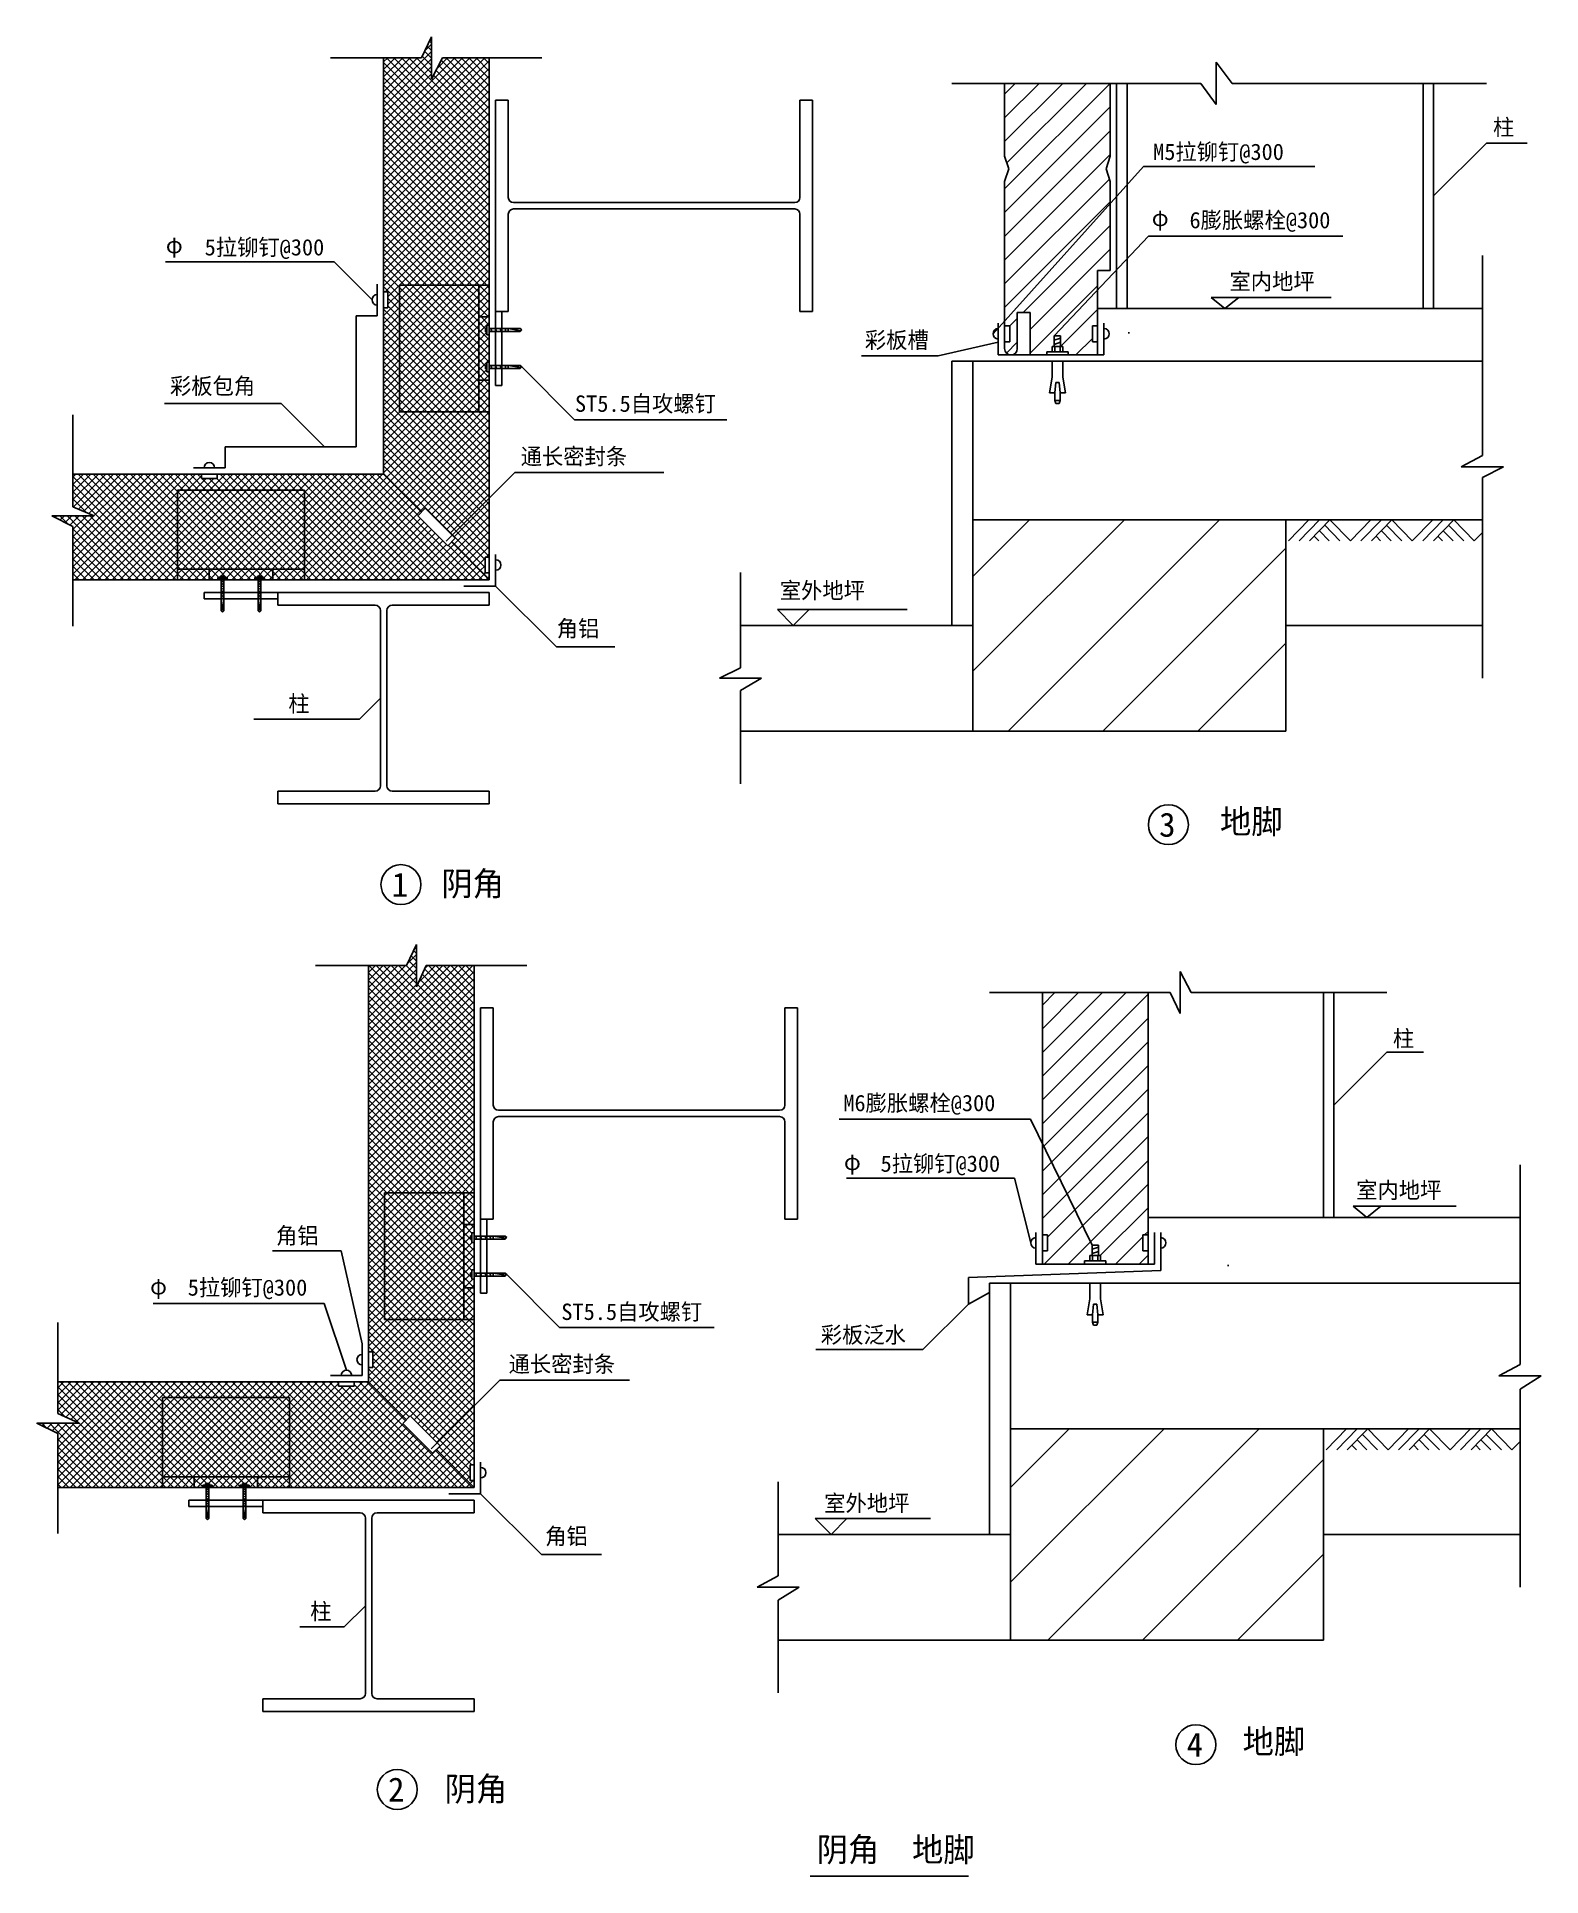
# Model space of a CAD drawing. Header units: metres. Extents: x 1717 to 15954, y -829 to 16582.
import ezdxf

# ---------------------------------------------------------------- set-up
doc = ezdxf.new("R2010")
doc.units = ezdxf.units.M
for name, color, linetype in [('1', 2, 'Continuous'), ('2', 3, 'Continuous'), ('4', 5, 'Continuous'), ('5', 6, 'Continuous')]:
    doc.layers.add(name, color=color, linetype=linetype)
pattern_1 = [(45, (0, 0), (-112.2532, 112.2532), [])]
pattern_2 = [(45, (0, 0), (-449.013, 449.013), [])]

msp = doc.modelspace()

# ---------------------------------------------------------------- texts
at = {"layer": '4'}
for s, height, p in [('柱', 155, (15498.35, 15649.25)), ('M5拉铆钉@300', 155, (12281.72, 15416.01)), ('φ', 155, (12268.66, 14790.7)), ('   6膨胀螺栓@300', 155, (12309.67, 14769.33)), ('φ', 155, (2938.55, 14533.38)), ('   5拉铆钉@300', 155, (2989.38, 14512.65)), ('室内地坪', 155, (13004.4, 14189.11)), ('彩板槽', 155, (9553.15, 13634.22)), ('彩板包角', 155, (2977.39, 13199.03)), ('ST5.5自攻螺钉', 155, (6810.49, 13032.45)), ('通长密封条', 155, (6296.03, 12532.64)), ('室外地坪', 155, (8748.43, 11264)), ('角铝', 155, (6637.94, 10903.93)), ('柱', 155, (4097.99, 10191.65)), ('3', 228, (12338.43, 9010.37)), ('地脚', 228, (12914.4, 9040.5)), ('阴角', 228, (5545.1, 8451.51)), ('1', 228, (5075.85, 8442.94)), ('柱', 155, (14550.63, 7023.51)), ('M6膨胀螺栓@300', 155, (9349.69, 6412.55)), ('φ', 155, (9355.35, 5855.22)), ('   5拉铆钉@300', 155, (9385.86, 5838.87)), ('室内地坪', 155, (14203.4, 5587.62)), ('角铝', 155, (3981.41, 5157.15)), ('φ', 155, (2789.01, 4678.13)), ('   5拉铆钉@300', 155, (2829.17, 4666.37)), ('ST5.5自攻螺钉', 155, (6681.46, 4436.22)), ('彩板泛水', 155, (9136.04, 4218.46)), ('通长密封条', 155, (6182.18, 3941.43)), ('室外地坪', 155, (9169.04, 2624.76)), ('角铝', 155, (6528.83, 2312.72)), ('柱', 155, (4304.55, 1600.44)), ('4', 228, (12598.92, 302.27)), ('地脚', 228, (13128.57, 332.57)), ('2', 228, (5041.16, -121.84)), ('阴角', 228, (5576.42, -116.4)), ('阴角  地脚', 228, (9097.29, -690.48))]:
    msp.add_text(s, height=height, dxfattribs=at).set_placement(p)

# ---------------------------------------------------------------- hatches: boundary and pattern name
at = {"layer": '2'}
h = msp.add_hatch(dxfattribs=at)
h.set_pattern_fill('AR-SAND', scale=100)
h.paths.add_polyline_path([(15397.44, 14010.85), (11876.43, 14010.85), (11876.43, 13570.85), (11936.43, 13570.85), (11936.43, 13820.85, -1), (11936.43, 13720.85), (11936.43, 13570.85), (11936.43, 13510.85), (15397.44, 13510.85)])
h.paths.add_polyline_path([(10576.43, 13452.21), (10376.43, 13252.21), (10376.43, 11010.85), (10576.43, 11010.85)])
h.paths.add_polyline_path([(10576.43, 13452.21), (10576.43, 13510.85), (10376.43, 13510.85), (10376.43, 13252.21)])
h = msp.add_hatch(dxfattribs=at)
h.set_pattern_fill('AR-SAND', scale=100)
h.paths.add_polyline_path([(15754.18, 5405.52), (12353.17, 5405.52), (12353.17, 5265.52), (12353.17, 5215.52, -1), (12353.17, 5115.52), (12353.17, 4905.52), (12353.17, 4785.52), (15754.18, 4785.52)])
h.paths.add_polyline_path([(10933.17, 4785.52), (10733.17, 4785.52), (10733.17, 2405.52), (10933.17, 2405.52)])
at = {"layer": '5'}
h = msp.add_hatch(dxfattribs=at)
h.set_pattern_fill('_U', scale=50)
h.set_pattern_definition(pattern_1)
h.paths.add_polyline_path([(10876.43, 14220.85), (10876.43, 13845.85), (10926.43, 13845.85), (10926.43, 13695.85), (10876.43, 13695.85), (10876.43, 13630.85, 1), (10996.43, 13630.85), (10996.43, 13970.85), (11116.43, 13970.85), (11116.43, 13570.85), (11276.43, 13570.85), (11276.43, 13600.85), (11326.43, 13600.85), (11326.43, 13650.85), (11346.43, 13650.85), (11346.43, 13750.85)])
h.paths.add_polyline_path([(11706.43, 13845.85), (11756.43, 13845.85), (11756.43, 14370.85), (11876.43, 14370.85), (11876.43, 15210.85), (11836.43, 15330.85), (11876.43, 15450.85), (11876.43, 16141.04), (10876.43, 16141.04), (10876.43, 15450.85), (10916.43, 15330.85), (10876.43, 15210.85), (10876.43, 14220.85), (11346.43, 13750.85), (11406.43, 13750.85), (11406.43, 13650.85), (11426.43, 13650.85), (11426.43, 13600.85), (11476.43, 13600.85), (11476.43, 13570.85), (11756.43, 13570.85), (11756.43, 13695.85), (11706.43, 13695.85)])
h = msp.add_hatch(dxfattribs=at)
h.set_pattern_fill('_U', scale=200)
h.set_pattern_definition(pattern_2)
h.paths.add_polyline_path([(10576.43, 12010.85), (10576.43, 10010.85), (13536.43, 10010.85), (13536.43, 12010.85)])
h = msp.add_hatch(dxfattribs=at)
h.set_pattern_fill('_U', scale=50)
h.set_pattern_definition(pattern_1)
h.paths.add_polyline_path([(12233.17, 7535.71), (11233.17, 7535.71), (11233.17, 5615.52), (11703.17, 5145.52), (11763.17, 5145.52), (11763.17, 5045.52), (11783.17, 5045.52), (11783.17, 4995.52), (11833.17, 4995.52), (11833.17, 4965.52), (12233.17, 4965.52), (12233.17, 5090.52), (12183.17, 5090.52), (12183.17, 5240.52), (12233.17, 5240.52)])
h.paths.add_polyline_path([(11233.17, 5615.52), (11233.17, 5240.52), (11283.17, 5240.52), (11283.17, 5090.52), (11233.17, 5090.52), (11233.17, 4965.52), (11633.17, 4965.52), (11633.17, 4995.52), (11683.17, 4995.52), (11683.17, 5045.52), (11703.17, 5045.52), (11703.17, 5145.52)])
h = msp.add_hatch(dxfattribs=at)
h.set_pattern_fill('AR-CONC', scale=150)
h.paths.add_polyline_path([(15754.18, 3405.52), (15754.18, 3857.05), (15954.18, 3907.05), (15554.18, 3907.05), (15754.18, 3957.05), (15754.18, 4785.52), (11783.17, 4785.52), (11783.17, 4635.52), (11808.17, 4485.52), (11758.17, 4485.52), (11758.17, 4415.52), (11748.17, 4385.52), (11718.17, 4385.52), (11708.17, 4415.52), (11708.17, 4485.52), (11658.17, 4485.52), (11683.17, 4635.52), (11683.17, 4785.52), (10933.17, 4785.52), (10933.17, 3405.52)])
h = msp.add_hatch(dxfattribs=at)
h.set_pattern_fill('_U', scale=200)
h.set_pattern_definition(pattern_2)
h.paths.add_polyline_path([(10933.17, 3405.52), (10933.17, 1405.52), (13893.17, 1405.52), (13893.17, 3405.52)])

# ---------------------------------------------------------------- linework, layer by layer
for p, q in [((5149.6, 14232.12), (5149.6, 13032.12)), ((5149.6, 14232.12), (5999.6, 14232.12)), ((5899.6, 14232.12), (5899.6, 13032.12)), ((5899.6, 13932.12), (5999.6, 13932.12)), ((5899.6, 13332.12), (5999.6, 13332.12)), ((5149.6, 13032.12), (5999.6, 13032.12)), ((4249.6, 12292.12), (3049.6, 12292.12)), ((3049.6, 12292.12), (3049.6, 11442.12)), ((4249.6, 12292.12), (4249.6, 11442.12)), ((4249.6, 11542.12), (3049.6, 11542.12)), ((3349.6, 11542.12), (3349.6, 11442.12)), ((3949.6, 11542.12), (3949.6, 11442.12)), ((5007.22, 5640.91), (5007.22, 4440.91)), ((5007.22, 5640.91), (5857.22, 5640.91)), ((5757.22, 5640.91), (5757.22, 4440.91)), ((5757.22, 5340.91), (5857.22, 5340.91)), ((5757.22, 4740.91), (5857.22, 4740.91)), ((5007.22, 4440.91), (5857.22, 4440.91)), ((4107.22, 3700.91), (2907.22, 3700.91)), ((2907.22, 3700.91), (2907.22, 2850.91)), ((4107.22, 3700.91), (4107.22, 2850.91)), ((4107.22, 2950.91), (2907.22, 2950.91)), ((3207.22, 2950.91), (3207.22, 2850.91)), ((3807.22, 2950.91), (3807.22, 2850.91)), ((9036.65, -828.86), (10533.15, -828.86))]:
    msp.add_line(p, q)
at = {"layer": '1'}
for p, q in [((4999.6, 16382.12), (4999.6, 12442.12)), ((5999.6, 16382.12), (5999.6, 11442.12)), ((10876.43, 15450.85), (10876.43, 16141.04)), ((11876.43, 15450.85), (11876.43, 16141.04)), ((10916.43, 15330.85), (10876.43, 15450.85)), ((10876.43, 15210.85), (10916.43, 15330.85)), ((11836.43, 15330.85), (11876.43, 15450.85)), ((11876.43, 15210.85), (11836.43, 15330.85)), ((10876.43, 13630.85), (10876.43, 15210.85)), ((11876.43, 14370.85), (11876.43, 15210.85)), ((11876.43, 14370.85), (11756.43, 14370.85)), ((11756.43, 13570.85), (11756.43, 14370.85)), ((4939.6, 14242.12), (4939.6, 13942.12)), ((4739.6, 13942.12), (4939.6, 13942.12)), ((4739.6, 13942.12), (4739.6, 12702.12)), ((10996.43, 13970.85), (11116.43, 13970.85)), ((10996.43, 13630.85), (10996.43, 13970.85)), ((11116.43, 13570.85), (11116.43, 13970.85)), ((10816.43, 13870.85), (10816.43, 13570.85)), ((11816.43, 13870.85), (11816.43, 13570.85)), ((10816.43, 13570.85), (11816.43, 13570.85)), ((3499.6, 12702.12), (4739.6, 12702.12)), ((3499.6, 12502.12), (3499.6, 12702.12)), ((2059.6, 12442.12), (4999.6, 12442.12)), ((3199.6, 12502.12), (3499.6, 12502.12)), ((6059.6, 11682.12), (6059.6, 11382.12)), ((2059.6, 11442.12), (5999.6, 11442.12)), ((5759.6, 11382.12), (6059.6, 11382.12)), ((4857.22, 7790.91), (4857.22, 3850.91)), ((5857.22, 7790.91), (5857.22, 2850.91)), ((11233.17, 7535.71), (11233.17, 4965.52)), ((12233.17, 7535.71), (12233.17, 4965.52)), ((11173.17, 5265.52), (11173.17, 4965.52)), ((12293.17, 5265.52), (12293.17, 4965.52)), ((12353.17, 5265.52), (12353.17, 4905.52)), ((10533.17, 4838.12), (12353.17, 4905.52)), ((11173.17, 4965.52), (12293.17, 4965.52)), ((10533.17, 4838.12), (10533.17, 4585.52)), ((10533.17, 4585.52), (10733.17, 4695.52)), ((4797.22, 4210.91), (4797.22, 3910.91)), ((1917.22, 3850.91), (4857.22, 3850.91)), ((4797.22, 3910.91), (4497.22, 3910.91)), ((5917.22, 3090.91), (5917.22, 2790.91)), ((1917.22, 2850.91), (5857.22, 2850.91)), ((5617.22, 2790.91), (5917.22, 2790.91))]:
    msp.add_line(p, q, dxfattribs=at)
msp.add_arc((10936.43, 13630.85), 60, 180, 0, dxfattribs=at)
at = {"layer": '2'}
for p, q in [((5356.94, 16382.12), (5452.44, 16582.12)), ((5452.44, 16182.12), (5452.44, 16582.12)), ((5356.94, 16382.12), (4496.77, 16382.12)), ((5356.94, 16382.12), (4496.77, 16382.12)), ((5452.44, 16182.12), (5556.93, 16382.12)), ((6496.77, 16382.12), (5556.93, 16382.12)), ((12878.49, 16341.04), (13030.57, 16141.04)), ((12878.49, 16341.04), (12878.49, 15941.04)), ((12731.53, 16141.04), (10376.43, 16141.04)), ((11936.43, 14010.85), (11936.43, 16141.04)), ((12036.43, 14010.85), (12036.43, 16141.04)), ((12731.53, 16141.04), (12878.49, 15941.04)), ((15436.43, 16141.04), (13030.57, 16141.04)), ((14836.43, 14010.85), (14836.43, 16141.04)), ((14936.43, 14010.85), (14936.43, 16141.04)), ((15436.43, 15575.95), (14936.43, 15075.95)), ((15820.08, 15575.95), (15436.43, 15575.95)), ((12190.15, 15354.78), (10766.43, 13770.85)), ((12190.15, 15354.78), (13811.81, 15354.78)), ((12236.79, 14694.42), (11346.43, 13750.85)), ((14076.49, 14694.42), (12236.79, 14694.42)), ((2936.35, 14451.42), (4530.3, 14451.42)), ((4530.3, 14451.42), (4889.6, 14092.12)), ((15397.44, 12618.22), (15397.44, 14510.85)), ((4999.6, 14167.12), (5039.6, 14167.12)), ((5039.6, 14017.12), (5039.6, 14167.12)), ((12829.62, 14115.57), (12961.33, 14008.95)), ((12829.62, 14115.57), (13966.61, 14115.57)), ((12961.33, 14008.95), (13093.03, 14115.57)), ((4999.6, 14017.12), (5039.6, 14017.12)), ((11756.43, 14010.85), (15397.44, 14010.85)), ((10876.43, 13845.85), (10926.43, 13845.85)), ((10926.43, 13845.85), (10926.43, 13695.85)), ((11756.43, 13845.85), (11706.43, 13845.85)), ((11706.43, 13845.85), (11706.43, 13695.85)), ((10248.83, 13562.43), (10816.43, 13692.21)), ((10876.43, 13695.85), (10926.43, 13695.85)), ((11476.43, 13600.85), (11276.43, 13600.85)), ((11276.43, 13570.85), (11276.43, 13600.85)), ((11326.43, 13600.85), (11326.43, 13650.85)), ((11426.43, 13650.85), (11326.43, 13650.85)), ((11406.43, 13750.85), (11346.43, 13750.85)), ((11346.43, 13650.85), (11346.43, 13750.85)), ((11346.43, 13710.85), (11406.43, 13730.85)), ((11346.43, 13670.85), (11406.43, 13690.85)), ((11351.43, 13600.85), (11351.43, 13650.85)), ((11401.43, 13600.85), (11401.43, 13650.85)), ((11406.43, 13650.85), (11406.43, 13750.85)), ((11426.43, 13600.85), (11426.43, 13650.85)), ((11476.43, 13570.85), (11476.43, 13600.85)), ((11756.43, 13695.85), (11706.43, 13695.85)), ((6807.1, 12957.12), (6307.1, 13457.12)), ((10248.83, 13562.43), (9521.88, 13562.43)), ((10576.43, 13510.85), (10376.43, 13510.85)), ((10376.43, 13510.85), (10376.43, 11010.85)), ((10576.43, 13510.85), (15397.44, 13510.85)), ((10576.43, 13510.85), (10576.43, 10010.85)), ((11476.43, 13570.85), (11276.43, 13570.85)), ((11426.43, 13510.85), (11326.43, 13510.85)), ((11326.43, 13510.85), (11326.43, 13360.85)), ((11426.43, 13510.85), (11326.43, 13510.85)), ((11426.43, 13510.85), (11426.43, 13360.85)), ((11326.43, 13360.85), (11301.43, 13210.85)), ((11361.43, 13310.85), (11351.43, 13210.85)), ((11391.43, 13310.85), (11361.43, 13310.85)), ((11391.43, 13310.85), (11401.43, 13210.85)), ((11426.43, 13360.85), (11451.43, 13210.85)), ((2924.56, 13111.42), (4030.3, 13111.42)), ((4439.6, 12702.12), (4030.3, 13111.42)), ((11351.43, 13210.85), (11301.43, 13210.85)), ((11351.43, 13210.85), (11351.43, 13140.85)), ((11351.43, 13140.85), (11361.43, 13110.85)), ((11401.43, 13140.85), (11351.43, 13140.85)), ((11391.43, 13110.85), (11361.43, 13110.85)), ((11401.43, 13140.85), (11391.43, 13110.85)), ((11401.43, 13210.85), (11401.43, 13140.85)), ((11451.43, 13210.85), (11401.43, 13210.85)), ((2059.6, 12134.08), (2059.6, 13004.96)), ((2059.6, 12134.08), (2059.6, 13004.96)), ((6807.1, 12957.12), (8247.88, 12957.12)), ((15397.44, 12618.22), (15197.44, 12512.38)), ((3274.6, 12442.12), (3274.6, 12402.12)), ((3274.6, 12402.12), (3424.6, 12402.12)), ((3424.6, 12442.12), (3424.6, 12402.12)), ((4999.6, 12442.12), (5358.18, 12083.54)), ((5590.71, 11806.5), (6241.32, 12457.12)), ((6241.32, 12457.12), (7652.17, 12457.12)), ((15597.44, 12512.38), (15197.44, 12512.38)), ((15597.44, 12512.38), (15397.44, 12410.3)), ((15397.44, 10510.85), (15397.44, 12410.3)), ((1859.6, 12049.28), (2059.6, 11946.99)), ((1859.6, 12049.28), (2259.6, 12049.28)), ((2059.6, 12134.08), (2259.6, 12049.28)), ((5322.83, 12048.19), (5393.54, 12118.9)), ((5322.83, 12048.19), (5605.67, 11765.34)), ((5393.54, 12118.9), (5676.38, 11836.05)), ((2059.6, 11004.96), (2059.6, 11946.99)), ((10576.43, 12010.85), (15397.44, 12010.85)), ((13536.43, 12010.85), (13536.43, 10010.85)), ((5605.67, 11765.34), (5676.38, 11836.05)), ((5641.02, 11800.7), (5999.6, 11442.12)), ((5959.6, 11657.12), (5959.6, 11507.12)), ((5999.6, 11657.12), (5959.6, 11657.12)), ((5999.6, 11507.12), (5959.6, 11507.12)), ((8376.43, 10607.84), (8376.43, 11510.85)), ((3429.6, 11464.62), (3519.6, 11464.62)), ((3429.6, 11464.62), (3429.6, 11442.12)), ((3429.6, 11455.62), (3519.6, 11455.62)), ((3429.6, 11442.12), (3519.6, 11442.12)), ((3456.6, 11478.12), (3492.6, 11478.12)), ((3456.6, 11478.12), (3456.6, 11464.62)), ((3461.1, 11478.12), (3461.1, 11464.62)), ((3461.1, 11442.12), (3461.1, 11149.62)), ((3488.1, 11478.12), (3488.1, 11464.62)), ((3488.1, 11442.12), (3488.1, 11149.62)), ((3492.6, 11478.12), (3492.6, 11464.62)), ((3519.6, 11464.62), (3519.6, 11442.12)), ((3779.6, 11464.62), (3869.6, 11464.62)), ((3779.6, 11464.62), (3779.6, 11442.12)), ((3779.6, 11455.62), (3869.6, 11455.62)), ((3779.6, 11442.12), (3869.6, 11442.12)), ((3806.6, 11478.12), (3806.6, 11464.62)), ((3806.6, 11478.12), (3842.6, 11478.12)), ((3811.1, 11478.12), (3811.1, 11464.62)), ((3811.1, 11442.12), (3811.1, 11149.62)), ((3838.1, 11478.12), (3838.1, 11464.62)), ((3838.1, 11442.12), (3838.1, 11149.62)), ((3842.6, 11478.12), (3842.6, 11464.62)), ((3869.6, 11464.62), (3869.6, 11442.12)), ((6634.6, 10807.12), (6059.6, 11382.12)), ((3461.1, 11262.45), (3488.1, 11262.45)), ((3461.1, 11149.62), (3474.6, 11134.62)), ((3488.1, 11262.45), (3467.85, 11142.12)), ((3474.6, 11134.62), (3488.1, 11149.62)), ((3811.1, 11262.45), (3838.1, 11262.45)), ((3811.1, 11149.62), (3824.6, 11134.62)), ((3838.1, 11262.45), (3817.85, 11142.12)), ((3824.6, 11134.62), (3838.1, 11149.62)), ((8726.43, 11160.85), (8876.43, 11010.85)), ((8726.43, 11160.85), (9953.04, 11160.85)), ((8876.43, 11010.85), (9026.43, 11160.85)), ((10576.43, 11010.85), (8376.43, 11010.85)), ((13536.43, 11010.85), (15397.44, 11010.85)), ((7186.18, 10807.12), (6634.6, 10807.12)), ((8376.43, 10607.84), (8176.43, 10512.06)), ((8576.43, 10512.06), (8176.43, 10512.06)), ((8576.43, 10512.06), (8376.43, 10393.34)), ((4969.6, 10322.12), (4769.6, 10122.12)), ((8376.43, 9510.85), (8376.43, 10393.34)), ((4769.6, 10122.12), (3769.6, 10122.12)), ((10576.43, 10010.85), (8376.43, 10010.85)), ((10576.43, 10010.85), (13536.43, 10010.85)), ((5217.46, 7790.91), (5310.06, 7990.91)), ((5310.06, 7590.91), (5310.06, 7990.91)), ((5217.46, 7790.91), (4354.39, 7790.91)), ((5217.46, 7790.91), (4354.39, 7790.91)), ((5310.06, 7590.91), (5401.92, 7790.91)), ((6354.39, 7790.91), (5401.92, 7790.91)), ((12537.9, 7735.71), (12640.58, 7535.71)), ((12537.9, 7735.71), (12537.9, 7335.71)), ((12443.91, 7535.71), (10733.17, 7535.71)), ((12443.91, 7535.71), (12537.9, 7335.71)), ((14493.17, 7535.71), (12640.58, 7535.71)), ((13893.17, 7535.71), (13893.17, 5405.52)), ((13993.17, 7535.71), (13993.17, 5405.52)), ((14493.17, 6970.62), (13993.17, 6470.62)), ((14839.77, 6970.62), (14493.17, 6970.62)), ((11120.66, 6337.64), (9310.95, 6337.64)), ((11120.74, 6337.72), (11703.17, 5145.52)), ((9379.68, 5777.64), (10968.87, 5777.64)), ((10968.87, 5777.64), (11123.17, 5165.52)), ((15754.18, 4013.34), (15754.18, 5905.52)), ((12233.17, 5405.52), (15754.18, 5405.52)), ((14173.32, 5512.2), (15148.35, 5512.2)), ((14173.32, 5512.2), (14305.03, 5405.58)), ((14305.03, 5405.58), (14436.73, 5512.2)), ((11233.17, 5240.52), (11283.17, 5240.52)), ((11283.17, 5240.52), (11283.17, 5090.52)), ((12233.17, 5240.52), (12183.17, 5240.52)), ((12183.17, 5240.52), (12183.17, 5090.52)), ((4596.22, 5091.78), (3948.76, 5091.78)), ((4797.22, 4210.91), (4596.22, 5091.78)), ((11233.17, 5090.52), (11283.17, 5090.52)), ((11703.17, 5045.52), (11703.17, 5145.52)), ((11763.17, 5145.52), (11703.17, 5145.52)), ((11703.17, 5105.52), (11763.17, 5125.52)), ((11703.17, 5065.52), (11763.17, 5085.52)), ((11763.17, 5045.52), (11763.17, 5145.52)), ((12233.17, 5090.52), (12183.17, 5090.52)), ((11633.17, 4965.52), (11633.17, 4995.52)), ((11833.17, 4995.52), (11633.17, 4995.52)), ((11833.17, 4965.52), (11633.17, 4965.52)), ((11783.17, 5045.52), (11683.17, 5045.52)), ((11683.17, 4995.52), (11683.17, 5045.52)), ((11708.17, 4995.52), (11708.17, 5045.52)), ((11758.17, 4995.52), (11758.17, 5045.52)), ((11783.17, 4995.52), (11783.17, 5045.52)), ((11833.17, 4965.52), (11833.17, 4995.52)), ((6664.72, 4365.91), (6164.72, 4865.91)), ((10933.17, 4785.52), (10733.17, 4785.52)), ((10733.17, 4785.52), (10733.17, 2405.52)), ((10933.17, 4785.52), (15754.18, 4785.52)), ((10933.17, 4785.52), (10933.17, 1405.52)), ((11783.17, 4785.52), (11683.17, 4785.52)), ((11683.17, 4785.52), (11683.17, 4635.52)), ((11783.17, 4785.52), (11683.17, 4785.52)), ((11783.17, 4785.52), (11783.17, 4635.52)), ((2817.04, 4591.78), (4435.68, 4591.78)), ((4435.68, 4591.78), (4647.22, 3960.91)), ((10103.76, 4156.12), (10533.17, 4585.52)), ((11683.17, 4635.52), (11658.17, 4485.52)), ((11718.17, 4585.52), (11708.17, 4485.52)), ((11748.17, 4585.52), (11718.17, 4585.52)), ((11748.17, 4585.52), (11758.17, 4485.52)), ((11783.17, 4635.52), (11808.17, 4485.52)), ((1917.22, 3550.56), (1917.22, 4413.74)), ((1917.22, 3550.56), (1917.22, 4413.74)), ((6664.72, 4365.91), (8126.47, 4365.91)), ((11708.17, 4485.52), (11658.17, 4485.52)), ((11708.17, 4485.52), (11708.17, 4415.52)), ((11758.17, 4415.52), (11708.17, 4415.52)), ((11708.17, 4415.52), (11718.17, 4385.52)), ((11748.17, 4385.52), (11718.17, 4385.52)), ((11758.17, 4415.52), (11748.17, 4385.52)), ((11808.17, 4485.52), (11758.17, 4485.52)), ((11758.17, 4485.52), (11758.17, 4415.52)), ((4857.22, 4135.91), (4897.22, 4135.91)), ((4897.22, 3985.91), (4897.22, 4135.91)), ((9091.09, 4156.12), (10103.76, 4156.12)), ((15754.18, 4013.34), (15554.18, 3907.05)), ((4572.22, 3850.91), (4572.22, 3810.91)), ((4722.22, 3850.91), (4722.22, 3810.91)), ((4857.22, 3985.91), (4897.22, 3985.91)), ((4857.22, 3850.91), (5215.8, 3492.33)), ((5448.33, 3215.29), (6098.94, 3865.91)), ((6098.94, 3865.91), (7327.8, 3865.91)), ((15954.18, 3907.05), (15554.18, 3907.05)), ((15954.18, 3907.05), (15754.18, 3781.26)), ((4722.22, 3810.91), (4572.22, 3810.91)), ((15754.18, 1905.52), (15754.18, 3781.26)), ((1917.22, 3550.56), (2117.22, 3458.07)), ((5180.45, 3456.97), (5251.16, 3527.68)), ((5251.16, 3527.68), (5534, 3244.84)), ((1717.22, 3458.07), (1917.22, 3362.6)), ((1717.22, 3458.07), (2117.22, 3458.07)), ((1917.22, 2413.74), (1917.22, 3362.6)), ((5180.45, 3456.97), (5463.29, 3174.13)), ((10933.17, 3405.52), (15754.18, 3405.52)), ((13893.17, 3405.52), (13893.17, 1405.52)), ((5463.29, 3174.13), (5534, 3244.84)), ((5498.65, 3209.49), (5857.22, 2850.91)), ((5857.22, 3065.91), (5817.22, 3065.91)), ((5817.22, 3065.91), (5817.22, 2915.91)), ((3287.22, 2873.41), (3377.22, 2873.41)), ((3287.22, 2873.41), (3287.22, 2850.91)), ((3287.22, 2864.41), (3377.22, 2864.41)), ((3287.22, 2850.91), (3377.22, 2850.91)), ((3314.22, 2886.91), (3350.22, 2886.91)), ((3314.22, 2886.91), (3314.22, 2873.41)), ((3318.72, 2886.91), (3318.72, 2873.41)), ((3318.72, 2850.91), (3318.72, 2558.41)), ((3345.72, 2886.91), (3345.72, 2873.41)), ((3345.72, 2850.91), (3345.72, 2558.41)), ((3350.22, 2886.91), (3350.22, 2873.41)), ((3377.22, 2873.41), (3377.22, 2850.91)), ((3637.22, 2873.41), (3727.22, 2873.41)), ((3637.22, 2873.41), (3637.22, 2850.91)), ((3637.22, 2864.41), (3727.22, 2864.41)), ((3637.22, 2850.91), (3727.22, 2850.91)), ((3664.22, 2886.91), (3700.22, 2886.91)), ((3664.22, 2886.91), (3664.22, 2873.41)), ((3668.72, 2886.91), (3668.72, 2873.41)), ((3668.72, 2850.91), (3668.72, 2558.41)), ((3695.72, 2886.91), (3695.72, 2873.41)), ((3695.72, 2850.91), (3695.72, 2558.41)), ((3700.22, 2886.91), (3700.22, 2873.41)), ((3727.22, 2873.41), (3727.22, 2850.91)), ((5857.22, 2915.91), (5817.22, 2915.91)), ((6492.22, 2215.91), (5917.22, 2790.91)), ((8733.17, 2013.13), (8733.17, 2905.52)), ((3318.72, 2671.24), (3345.72, 2671.24)), ((3345.72, 2671.24), (3325.47, 2550.91)), ((3668.72, 2671.24), (3695.72, 2671.24)), ((3695.72, 2671.24), (3675.47, 2550.91)), ((3318.72, 2558.41), (3332.22, 2543.41)), ((3332.22, 2543.41), (3345.72, 2558.41)), ((3668.72, 2558.41), (3682.22, 2543.41)), ((3682.22, 2543.41), (3695.72, 2558.41)), ((9083.17, 2555.52), (9233.17, 2405.52)), ((9083.17, 2555.52), (10174.67, 2555.52)), ((9233.17, 2405.52), (9383.17, 2555.52)), ((10933.17, 2405.52), (8733.17, 2405.52)), ((13893.17, 2405.52), (15754.18, 2405.52)), ((7062.2, 2215.91), (6492.22, 2215.91)), ((8733.17, 2013.13), (8533.17, 1906.73)), ((8933.17, 1906.73), (8533.17, 1906.73)), ((8933.17, 1906.73), (8733.17, 1783.8)), ((8733.17, 905.52), (8733.17, 1783.8)), ((4827.22, 1730.91), (4627.22, 1530.91)), ((4627.22, 1530.91), (4207.28, 1530.91)), ((10933.17, 1405.52), (8733.17, 1405.52)), ((10933.17, 1405.52), (13893.17, 1405.52))]:
    msp.add_line(p, q, dxfattribs=at)
for centre, start, end in [((4939.6, 14092.12), 90, 270), ((10816.43, 13770.85), 90, 270), ((11816.43, 13770.85), 270, 90), ((3349.6, 12502.12), 0, 180), ((6059.6, 11582.12), 270, 90), ((11173.17, 5165.52), 90, 270), ((12353.17, 5165.52), 270, 90), ((4797.22, 4060.91), 90, 270), ((4647.22, 3910.91), 0, 180), ((5917.22, 2990.91), 270, 90)]:
    msp.add_arc(centre, 50, start, end, dxfattribs=at)
at = {"layer": '4'}
for centre in [(12425.93, 9124.37), (5163.36, 8556.94), (12686.42, 416.27), (5128.66, -7.84)]:
    msp.add_circle(centre, 189.16, dxfattribs=at)
at = {"layer": '5'}
for p, q in [((5452.44, 16522.11), (5433.36, 16541.19)), ((4999.6, 15989.94), (5406.16, 16396.49)), ((4999.6, 16343.49), (5038.23, 16382.12)), ((4999.6, 16272.78), (5108.94, 16382.12)), ((4999.6, 16202.07), (5179.65, 16382.12)), ((4999.6, 16131.36), (5250.36, 16382.12)), ((4999.6, 16060.65), (5321.08, 16382.12)), ((4999.6, 15707.09), (5674.63, 16382.12)), ((4999.6, 15636.38), (5745.34, 16382.12)), ((4999.6, 15565.67), (5816.05, 16382.12)), ((4999.6, 15494.96), (5886.76, 16382.12)), ((4999.6, 15424.25), (5957.47, 16382.12)), ((4999.6, 15919.23), (5452.44, 16372.06)), ((5999.6, 15409.26), (5026.74, 16382.12)), ((5999.6, 15479.97), (5097.45, 16382.12)), ((5999.6, 15550.68), (5168.16, 16382.12)), ((5999.6, 15621.39), (5238.87, 16382.12)), ((5452.44, 16239.26), (5309.58, 16382.12)), ((5452.44, 16309.97), (5364.26, 16398.16)), ((5452.44, 16380.68), (5387.37, 16445.76)), ((5392.53, 16453.57), (5452.44, 16513.48)), ((5405.99, 16396.33), (5452.44, 16442.77)), ((5452.44, 16451.4), (5410.12, 16493.71)), ((5508.16, 16286.36), (5603.92, 16382.12)), ((5999.6, 15974.94), (5592.43, 16382.12)), ((5999.6, 16045.65), (5663.14, 16382.12)), ((5999.6, 16116.36), (5733.85, 16382.12)), ((5999.6, 16187.08), (5804.56, 16382.12)), ((5999.6, 16257.79), (5875.27, 16382.12)), ((5999.6, 16328.5), (5945.98, 16382.12)), ((4999.6, 15353.54), (5999.6, 16353.54)), ((5999.6, 15338.55), (4999.6, 16338.55)), ((4999.6, 15848.52), (5452.44, 16301.35)), ((4999.6, 15282.83), (5999.6, 16282.83)), ((5999.6, 15267.84), (4999.6, 16267.84)), ((4999.6, 15777.8), (5452.44, 16230.64)), ((4999.6, 15212.12), (5999.6, 16212.12)), ((5999.6, 15197.13), (4999.6, 16197.13)), ((5999.6, 15692.1), (5472.75, 16218.95)), ((5999.6, 15762.81), (5498.02, 16264.4)), ((5999.6, 15833.52), (5521.43, 16311.69)), ((5999.6, 15904.23), (5545.81, 16358.02)), ((4999.6, 15141.41), (5999.6, 16141.41)), ((5999.6, 15126.42), (4999.6, 16126.42)), ((4999.6, 15070.7), (5999.6, 16070.7)), ((5999.6, 15055.7), (4999.6, 16055.7)), ((4999.6, 14999.99), (5999.6, 15999.99)), ((5999.6, 14984.99), (4999.6, 15984.99)), ((4999.6, 14929.28), (5999.6, 15929.28)), ((5999.6, 14914.28), (4999.6, 15914.28)), ((4999.6, 14858.57), (5999.6, 15858.57)), ((6059.6, 13982.12), (6059.6, 15982.12)), ((6059.6, 15982.12), (6059.6, 13982.12)), ((6059.6, 15982.12), (6179.6, 15982.12)), ((6179.6, 15982.12), (6059.6, 15982.12)), ((6179.6, 15062.12), (6179.6, 15982.12)), ((6179.6, 15982.12), (6179.6, 15062.12)), ((8939.6, 15982.12), (8939.6, 15062.12)), ((8939.6, 15062.12), (8939.6, 15982.12)), ((8939.6, 15982.12), (9059.6, 15982.12)), ((9059.6, 15982.12), (8939.6, 15982.12)), ((9059.6, 15982.12), (9059.6, 13982.12)), ((9059.6, 13982.12), (9059.6, 15982.12)), ((5999.6, 14843.57), (4999.6, 15843.57)), ((4999.6, 14787.86), (5999.6, 15787.86)), ((5999.6, 14772.86), (4999.6, 15772.86)), ((4999.6, 14717.14), (5999.6, 15717.14)), ((5999.6, 14702.15), (4999.6, 15702.15)), ((4999.6, 14646.43), (5999.6, 15646.43)), ((5999.6, 14631.44), (4999.6, 15631.44)), ((4999.6, 14575.72), (5999.6, 15575.72)), ((5999.6, 14560.73), (4999.6, 15560.73)), ((4999.6, 14505.01), (5999.6, 15505.01)), ((5999.6, 14490.02), (4999.6, 15490.02)), ((4999.6, 14434.3), (5999.6, 15434.3)), ((5999.6, 14419.31), (4999.6, 15419.31)), ((4999.6, 14363.59), (5999.6, 15363.59)), ((5999.6, 14348.6), (4999.6, 15348.6)), ((4999.6, 14292.88), (5999.6, 15292.88)), ((5999.6, 14277.89), (4999.6, 15277.89)), ((4999.6, 14222.17), (5999.6, 15222.17)), ((5974.66, 14232.12), (4999.6, 15207.18)), ((5015.26, 14167.12), (5999.6, 15151.46)), ((5903.95, 14232.12), (4999.6, 15136.47)), ((5833.24, 14232.12), (4999.6, 15065.75)), ((5762.53, 14232.12), (4999.6, 14995.04)), ((5150.97, 14232.12), (5999.6, 15080.75)), ((5221.69, 14232.12), (5999.6, 15010.04)), ((8889.6, 15012.12), (6229.6, 15012.12)), ((6229.6, 15012.12), (8889.6, 15012.12)), ((5691.82, 14232.12), (4999.6, 14924.33)), ((5621.11, 14232.12), (4999.6, 14853.62)), ((5292.4, 14232.12), (5999.6, 14939.33)), ((5363.11, 14232.12), (5999.6, 14868.62)), ((6179.6, 13982.12), (6179.6, 14902.12)), ((6179.6, 14902.12), (6179.6, 13982.12)), ((8889.6, 14952.12), (6229.6, 14952.12)), ((6229.6, 14952.12), (8889.6, 14952.12)), ((8939.6, 14902.12), (8939.6, 13982.12)), ((8939.6, 13982.12), (8939.6, 14902.12)), ((5550.4, 14232.12), (4999.6, 14782.91)), ((5479.69, 14232.12), (4999.6, 14712.2)), ((5408.98, 14232.12), (4999.6, 14641.49)), ((5433.82, 14232.12), (5999.6, 14797.91)), ((5504.53, 14232.12), (5999.6, 14727.19)), ((5575.24, 14232.12), (5999.6, 14656.48)), ((5338.26, 14232.12), (4999.6, 14570.78)), ((5267.55, 14232.12), (4999.6, 14500.07)), ((5645.95, 14232.12), (5999.6, 14585.77)), ((5716.66, 14232.12), (5999.6, 14515.06)), ((5196.84, 14232.12), (4999.6, 14429.36)), ((5149.6, 14208.65), (4999.6, 14358.65)), ((5149.6, 14137.94), (4999.6, 14287.94)), ((5787.37, 14232.12), (5999.6, 14444.35)), ((5858.08, 14232.12), (5999.6, 14373.64)), ((5928.79, 14232.12), (5999.6, 14302.93)), ((5149.6, 14067.23), (4999.6, 14217.23)), ((5039.6, 14120.75), (5149.6, 14230.75)), ((5039.6, 14050.04), (5149.6, 14160.04)), ((5149.6, 13996.52), (5039.6, 14106.52)), ((5149.6, 14230.75), (5150.97, 14232.12)), ((5149.6, 14160.04), (5221.69, 14232.12)), ((5149.6, 14089.33), (5292.4, 14232.12)), ((5149.6, 14018.62), (5363.11, 14232.12)), ((5149.6, 13947.91), (5433.82, 14232.12)), ((5149.6, 13877.19), (5504.53, 14232.12)), ((5149.6, 13806.48), (5575.24, 14232.12)), ((5149.6, 13735.77), (5645.95, 14232.12)), ((5149.6, 13665.06), (5716.66, 14232.12)), ((5149.6, 13594.35), (5787.37, 14232.12)), ((5149.6, 13523.64), (5858.08, 14232.12)), ((5899.6, 13458.65), (5149.6, 14208.65)), ((5149.6, 13452.93), (5899.6, 14202.93)), ((5899.6, 13387.94), (5149.6, 14137.94)), ((5149.6, 13382.22), (5899.6, 14132.22)), ((5899.6, 13529.36), (5196.84, 14232.12)), ((5899.6, 13600.07), (5267.55, 14232.12)), ((5899.6, 13670.78), (5338.26, 14232.12)), ((5899.6, 13741.49), (5408.98, 14232.12)), ((5899.6, 13812.2), (5479.69, 14232.12)), ((5899.6, 13882.91), (5550.4, 14232.12)), ((5899.6, 13953.62), (5621.11, 14232.12)), ((5899.6, 14024.33), (5691.82, 14232.12)), ((5899.6, 14095.04), (5762.53, 14232.12)), ((5899.6, 14165.75), (5833.24, 14232.12)), ((5899.6, 14202.93), (5928.79, 14232.12)), ((5899.6, 14132.22), (5999.5, 14232.12)), ((5999.6, 14065.75), (5899.6, 14165.75)), ((5899.6, 14061.51), (5999.6, 14161.51)), ((5999.6, 14136.47), (5903.95, 14232.12)), ((5999.6, 14207.18), (5974.66, 14232.12)), ((5999.5, 14232.12), (5999.6, 14232.22)), ((4999.6, 13939.33), (5149.6, 14089.33)), ((4999.6, 13868.62), (5149.6, 14018.62)), ((4999.6, 14010.04), (5006.69, 14017.12)), ((5149.6, 13855.09), (4999.6, 14005.09)), ((4999.6, 13797.91), (5149.6, 13947.91)), ((5149.6, 13784.38), (4999.6, 13934.38)), ((5149.6, 13925.81), (5039.6, 14035.81)), ((5899.6, 13317.23), (5149.6, 14067.23)), ((5149.6, 13311.51), (5899.6, 14061.51)), ((5899.6, 13246.52), (5149.6, 13996.52)), ((5149.6, 13240.8), (5899.6, 13990.8)), ((5999.6, 13995.04), (5899.6, 14095.04)), ((5899.6, 13990.8), (5999.6, 14090.8)), ((5991.82, 13932.12), (5899.6, 14024.33)), ((5921.11, 13932.12), (5899.6, 13953.62)), ((5899.6, 13920.09), (5911.63, 13932.12)), ((5899.6, 13849.38), (5982.35, 13932.12)), ((5911.63, 13932.12), (5999.6, 14020.09)), ((5999.6, 13853.62), (5921.11, 13932.12)), ((5982.35, 13932.12), (5999.6, 13949.38)), ((5999.6, 13924.33), (5991.82, 13932.12)), ((6179.6, 13982.12), (6059.6, 13982.12)), ((6059.6, 13982.12), (6179.6, 13982.12)), ((6059.6, 13982.12), (6059.6, 13282.12)), ((6119.6, 13982.12), (6119.6, 13282.12)), ((9059.6, 13982.12), (8939.6, 13982.12)), ((8939.6, 13982.12), (9059.6, 13982.12)), ((4999.6, 13727.19), (5149.6, 13877.19)), ((5149.6, 13713.67), (4999.6, 13863.67)), ((4999.6, 13656.48), (5149.6, 13806.48)), ((5149.6, 13642.96), (4999.6, 13792.96)), ((5899.6, 13175.81), (5149.6, 13925.81)), ((5149.6, 13170.09), (5899.6, 13920.09)), ((5899.6, 13105.09), (5149.6, 13855.09)), ((5149.6, 13099.38), (5899.6, 13849.38)), ((5899.6, 13034.38), (5149.6, 13784.38)), ((5153.06, 13032.12), (5899.6, 13778.67)), ((5963.6, 13818.91), (5899.6, 13882.91)), ((5899.6, 13778.67), (5999.6, 13878.67)), ((5999.6, 13712.2), (5899.6, 13812.2)), ((5899.6, 13707.96), (5977.1, 13785.46)), ((5963.6, 13825.12), (5977.1, 13825.12)), ((5963.6, 13789.12), (5963.6, 13825.12)), ((5963.6, 13789.12), (5977.1, 13789.12)), ((5977.1, 13852.12), (5999.6, 13852.12)), ((5977.1, 13762.12), (5977.1, 13852.12)), ((5977.1, 13762.12), (5999.6, 13762.12)), ((5999.6, 13762.12), (5999.6, 13852.12)), ((5999.6, 13820.62), (6292.1, 13820.62)), ((5999.6, 13793.62), (6292.1, 13793.62)), ((6022.1, 13793.62), (6013.1, 13820.62)), ((6067.1, 13793.62), (6058.1, 13820.62)), ((6112.1, 13793.62), (6103.1, 13820.62)), ((6157.1, 13793.62), (6148.1, 13820.62)), ((6179.27, 13793.62), (6179.27, 13820.62)), ((6179.27, 13820.62), (6299.6, 13800.37)), ((6307.1, 13807.12), (6292.1, 13820.62)), ((6292.1, 13793.62), (6307.1, 13807.12)), ((4999.6, 13585.77), (5149.6, 13735.77)), ((5149.6, 13572.25), (4999.6, 13722.25)), ((4999.6, 13515.06), (5149.6, 13665.06)), ((5149.6, 13501.54), (4999.6, 13651.54)), ((4999.6, 13444.35), (5149.6, 13594.35)), ((5149.6, 13430.83), (4999.6, 13580.83)), ((5831.16, 13032.12), (5149.6, 13713.67)), ((5760.45, 13032.12), (5149.6, 13642.96)), ((5223.77, 13032.12), (5899.6, 13707.96)), ((5294.48, 13032.12), (5899.6, 13637.25)), ((5999.6, 13641.49), (5899.6, 13741.49)), ((5899.6, 13637.25), (5999.6, 13737.25)), ((5999.6, 13570.78), (5899.6, 13670.78)), ((5899.6, 13566.53), (5999.6, 13666.53)), ((5997.55, 13502.12), (5899.6, 13600.07)), ((5899.6, 13495.82), (5999.6, 13595.82)), ((4999.6, 13373.64), (5149.6, 13523.64)), ((5149.6, 13360.12), (4999.6, 13510.12)), ((4999.6, 13302.93), (5149.6, 13452.93)), ((5149.6, 13289.41), (4999.6, 13439.41)), ((5689.74, 13032.12), (5149.6, 13572.25)), ((5619.03, 13032.12), (5149.6, 13501.54)), ((5548.31, 13032.12), (5149.6, 13430.83)), ((5365.19, 13032.12), (5899.6, 13566.53)), ((5435.9, 13032.12), (5899.6, 13495.82)), ((5506.61, 13032.12), (5899.6, 13425.11)), ((5963.6, 13465.36), (5899.6, 13529.36)), ((5899.6, 13425.11), (5999.6, 13525.11)), ((5999.6, 13358.65), (5899.6, 13458.65)), ((5899.6, 13354.4), (5977.1, 13431.9)), ((5963.6, 13439.12), (5963.6, 13475.12)), ((5963.6, 13475.12), (5977.1, 13475.12)), ((5963.6, 13439.12), (5977.1, 13439.12)), ((5977.1, 13412.12), (5977.1, 13502.12)), ((5977.1, 13502.12), (5999.6, 13502.12)), ((5977.1, 13412.12), (5999.6, 13412.12)), ((5999.6, 13412.12), (5999.6, 13502.12)), ((5999.6, 13470.62), (6292.1, 13470.62)), ((5999.6, 13443.62), (6292.1, 13443.62)), ((6022.1, 13443.62), (6013.1, 13470.62)), ((6067.1, 13443.62), (6058.1, 13470.62)), ((6112.1, 13443.62), (6103.1, 13470.62)), ((6157.1, 13443.62), (6148.1, 13470.62)), ((6179.27, 13470.62), (6299.6, 13450.37)), ((6179.27, 13443.62), (6179.27, 13470.62)), ((6307.1, 13457.12), (6292.1, 13470.62)), ((6292.1, 13443.62), (6307.1, 13457.12)), ((4999.6, 13232.22), (5149.6, 13382.22)), ((5149.6, 13218.7), (4999.6, 13368.7)), ((4999.6, 13161.51), (5149.6, 13311.51)), ((5149.6, 13147.99), (4999.6, 13297.99)), ((4999.6, 13090.8), (5149.6, 13240.8)), ((5477.6, 13032.12), (5149.6, 13360.12)), ((5406.89, 13032.12), (5149.6, 13289.41)), ((5577.32, 13032.12), (5899.6, 13354.4)), ((5648.03, 13032.12), (5899.6, 13283.69)), ((5955.42, 13332.12), (5899.6, 13387.94)), ((5899.6, 13283.69), (5948.03, 13332.12)), ((5999.6, 13217.23), (5899.6, 13317.23)), ((5899.6, 13212.98), (5999.6, 13312.98)), ((5999.6, 13146.52), (5899.6, 13246.52)), ((5899.6, 13142.27), (5999.6, 13242.27)), ((5948.03, 13332.12), (5999.6, 13383.69)), ((5999.6, 13287.94), (5955.42, 13332.12)), ((6059.6, 13282.12), (6119.6, 13282.12)), ((5149.6, 13077.28), (4999.6, 13227.28)), ((4999.6, 13020.09), (5149.6, 13170.09)), ((5970.19, 12185.98), (4999.6, 13156.57)), ((4999.6, 12949.38), (5149.6, 13099.38)), ((5934.83, 12150.63), (4999.6, 13085.86)), ((5336.18, 13032.12), (5149.6, 13218.7)), ((5265.47, 13032.12), (5149.6, 13147.99)), ((5194.76, 13032.12), (5149.6, 13077.28)), ((5718.74, 13032.12), (5899.6, 13212.98)), ((5789.45, 13032.12), (5899.6, 13142.27)), ((5860.16, 13032.12), (5899.6, 13071.56)), ((5999.6, 13075.81), (5899.6, 13175.81)), ((5899.6, 13071.56), (5999.6, 13171.56)), ((5972.58, 13032.12), (5899.6, 13105.09)), ((5930.87, 13032.12), (5999.6, 13100.85)), ((4999.6, 12878.67), (5153.06, 13032.12)), ((4999.6, 12807.96), (5223.77, 13032.12)), ((4999.6, 12737.25), (5294.48, 13032.12)), ((4999.6, 12666.53), (5365.19, 13032.12)), ((4999.6, 12595.82), (5435.9, 13032.12)), ((4999.6, 12525.11), (5506.61, 13032.12)), ((4999.6, 12454.4), (5577.32, 13032.12)), ((5899.48, 12115.27), (4999.6, 13015.15)), ((5864.12, 12079.92), (4999.6, 12944.43)), ((5028.82, 12412.91), (5648.03, 13032.12)), ((5064.17, 12377.55), (5718.74, 13032.12)), ((5099.53, 12342.19), (5789.45, 13032.12)), ((5134.88, 12306.84), (5860.16, 13032.12)), ((5170.24, 12271.48), (5930.87, 13032.12)), ((5999.6, 12227.28), (5194.76, 13032.12)), ((5205.59, 12236.13), (5999.6, 13030.14)), ((5240.95, 12200.77), (5999.6, 12959.43)), ((5999.6, 12297.99), (5265.47, 13032.12)), ((5276.3, 12165.42), (5999.6, 12888.72)), ((5999.6, 12368.7), (5336.18, 13032.12)), ((5999.6, 12439.41), (5406.89, 13032.12)), ((5999.6, 12510.12), (5477.6, 13032.12)), ((5999.6, 12580.83), (5548.31, 13032.12)), ((5999.6, 12651.54), (5619.03, 13032.12)), ((5999.6, 12722.25), (5689.74, 13032.12)), ((5999.6, 12792.96), (5760.45, 13032.12)), ((5999.6, 12863.67), (5831.16, 13032.12)), ((5901.87, 13032.12), (5899.6, 13034.38)), ((5999.6, 12934.38), (5901.87, 13032.12)), ((5999.6, 13005.09), (5972.58, 13032.12)), ((5828.77, 12044.56), (4999.6, 12873.72)), ((5793.41, 12009.21), (4999.6, 12803.01)), ((5758.05, 11973.85), (4999.6, 12732.3)), ((5311.66, 12130.06), (5999.6, 12818.01)), ((5347.02, 12094.71), (5999.6, 12747.3)), ((5722.7, 11938.5), (4999.6, 12661.59)), ((5687.34, 11903.14), (4999.6, 12590.88)), ((5417.73, 12094.71), (5999.6, 12676.59)), ((5453.08, 12059.35), (5999.6, 12605.87)), ((2059.6, 12413.54), (2088.18, 12442.12)), ((2059.6, 12342.83), (2158.89, 12442.12)), ((2059.6, 12272.12), (2229.6, 12442.12)), ((2059.6, 12201.41), (2300.31, 12442.12)), ((2059.6, 11847.86), (2653.87, 12442.12)), ((2059.6, 11777.14), (2724.58, 12442.12)), ((2059.6, 11706.43), (2795.29, 12442.12)), ((2059.6, 11635.72), (2866, 12442.12)), ((2059.6, 11565.01), (2936.71, 12442.12)), ((2059.6, 11494.3), (3007.42, 12442.12)), ((3037.1, 11442.12), (2059.6, 12419.61)), ((2063.15, 12134.25), (2371.02, 12442.12)), ((2078.13, 11442.12), (3078.13, 12442.12)), ((3049.6, 11500.32), (2107.81, 12442.12)), ((2113.5, 12113.89), (2441.74, 12442.12)), ((2148.84, 11442.12), (3148.84, 12442.12)), ((2162.19, 12091.86), (2512.45, 12442.12)), ((3049.6, 11571.03), (2178.52, 12442.12)), ((2212.96, 12071.92), (2583.16, 12442.12)), ((3049.6, 11641.74), (2249.23, 12442.12)), ((3049.6, 11712.45), (2319.94, 12442.12)), ((3049.6, 11783.16), (2390.65, 12442.12)), ((3049.6, 11853.88), (2461.36, 12442.12)), ((3049.6, 11924.59), (2532.07, 12442.12)), ((3049.6, 11995.3), (2602.78, 12442.12)), ((3049.6, 12066.01), (2673.49, 12442.12)), ((3049.6, 12136.72), (2744.2, 12442.12)), ((3049.6, 12207.43), (2814.91, 12442.12)), ((3049.6, 12278.14), (2885.62, 12442.12)), ((3106.33, 12292.12), (2956.33, 12442.12)), ((3177.05, 12292.12), (3027.05, 12442.12)), ((3069.55, 12292.12), (3219.55, 12442.12)), ((3247.76, 12292.12), (3097.76, 12442.12)), ((3140.26, 12292.12), (3274.6, 12426.46)), ((3318.47, 12292.12), (3168.47, 12442.12)), ((3210.97, 12292.12), (3320.97, 12402.12)), ((3274.6, 12406.69), (3239.18, 12442.12)), ((3389.18, 12292.12), (3279.18, 12402.12)), ((3281.69, 12292.12), (3391.69, 12402.12)), ((3459.89, 12292.12), (3349.89, 12402.12)), ((3352.4, 12292.12), (3502.4, 12442.12)), ((3530.6, 12292.12), (3420.6, 12402.12)), ((3423.11, 12292.12), (3573.11, 12442.12)), ((3424.6, 12435.04), (3431.69, 12442.12)), ((3601.31, 12292.12), (3451.31, 12442.12)), ((3493.82, 12292.12), (3643.82, 12442.12)), ((3672.02, 12292.12), (3522.02, 12442.12)), ((3564.53, 12292.12), (3714.53, 12442.12)), ((3742.73, 12292.12), (3592.73, 12442.12)), ((3635.24, 12292.12), (3785.24, 12442.12)), ((3813.44, 12292.12), (3663.44, 12442.12)), ((3705.95, 12292.12), (3855.95, 12442.12)), ((3884.15, 12292.12), (3734.15, 12442.12)), ((3776.66, 12292.12), (3926.66, 12442.12)), ((3954.86, 12292.12), (3804.86, 12442.12)), ((3847.37, 12292.12), (3997.37, 12442.12)), ((4025.57, 12292.12), (3875.57, 12442.12)), ((3918.08, 12292.12), (4068.08, 12442.12)), ((4096.28, 12292.12), (3946.28, 12442.12)), ((3988.79, 12292.12), (4138.79, 12442.12)), ((4166.99, 12292.12), (4016.99, 12442.12)), ((4059.5, 12292.12), (4209.5, 12442.12)), ((4237.71, 12292.12), (4087.71, 12442.12)), ((4130.21, 12292.12), (4280.21, 12442.12)), ((5158.42, 11442.12), (4158.42, 12442.12)), ((4200.92, 12292.12), (4350.92, 12442.12)), ((5229.13, 11442.12), (4229.13, 12442.12)), ((4249.6, 12270.09), (4421.63, 12442.12)), ((4249.6, 12199.38), (4492.35, 12442.12)), ((4249.6, 12128.67), (4563.06, 12442.12)), ((4249.6, 12057.96), (4633.77, 12442.12)), ((4249.6, 11987.25), (4704.48, 12442.12)), ((4249.6, 11916.53), (4775.19, 12442.12)), ((4249.6, 11845.82), (4845.9, 12442.12)), ((4249.6, 11775.11), (4916.61, 12442.12)), ((4249.6, 11704.4), (4987.32, 12442.12)), ((4249.6, 11633.69), (5028.82, 12412.91)), ((4249.6, 11562.98), (5064.17, 12377.55)), ((5299.84, 11442.12), (4299.84, 12442.12)), ((5370.55, 11442.12), (4370.55, 12442.12)), ((5441.26, 11442.12), (4441.26, 12442.12)), ((5511.97, 11442.12), (4511.97, 12442.12)), ((5582.68, 11442.12), (4582.68, 12442.12)), ((5653.39, 11442.12), (4653.39, 12442.12)), ((5724.1, 11442.12), (4724.1, 12442.12)), ((5794.81, 11442.12), (4794.81, 12442.12)), ((5865.52, 11442.12), (4865.52, 12442.12)), ((5326.5, 12051.86), (4936.23, 12442.12)), ((5651.99, 11867.79), (4999.6, 12520.17)), ((5361.85, 12087.21), (4999.6, 12449.46)), ((5488.44, 12024), (5999.6, 12535.16)), ((5523.79, 11988.64), (5999.6, 12464.45)), ((5559.15, 11953.29), (5999.6, 12393.74)), ((2966.38, 11442.12), (2059.6, 12348.9)), ((2895.67, 11442.12), (2059.6, 12278.19)), ((2185.36, 12081.72), (2059.6, 12207.48)), ((2219.55, 11442.12), (3049.6, 12272.17)), ((2290.26, 11442.12), (3049.6, 12201.46)), ((3049.6, 12272.17), (3069.55, 12292.12)), ((3049.6, 12201.46), (3140.26, 12292.12)), ((3049.6, 12130.75), (3210.97, 12292.12)), ((3049.6, 12060.04), (3281.69, 12292.12)), ((3049.6, 11989.33), (3352.4, 12292.12)), ((3049.6, 11918.62), (3423.11, 12292.12)), ((3049.6, 11847.91), (3493.82, 12292.12)), ((3049.6, 11777.19), (3564.53, 12292.12)), ((3049.6, 11706.48), (3635.24, 12292.12)), ((3049.6, 11635.77), (3705.95, 12292.12)), ((3049.6, 11565.06), (3776.66, 12292.12)), ((3785.62, 11542.12), (3049.6, 12278.14)), ((3714.91, 11542.12), (3049.6, 12207.43)), ((3097.37, 11542.12), (3847.37, 12292.12)), ((3856.33, 11542.12), (3106.33, 12292.12)), ((3168.08, 11542.12), (3918.08, 12292.12)), ((3927.05, 11542.12), (3177.05, 12292.12)), ((3238.79, 11542.12), (3988.79, 12292.12)), ((3997.76, 11542.12), (3247.76, 12292.12)), ((3309.5, 11542.12), (4059.5, 12292.12)), ((4068.47, 11542.12), (3318.47, 12292.12)), ((3380.21, 11542.12), (4130.21, 12292.12)), ((4139.18, 11542.12), (3389.18, 12292.12)), ((3450.92, 11542.12), (4200.92, 12292.12)), ((4209.89, 11542.12), (3459.89, 12292.12)), ((3521.63, 11542.12), (4249.6, 12270.09)), ((4249.6, 11573.11), (3530.6, 12292.12)), ((3592.35, 11542.12), (4249.6, 12199.38)), ((4249.6, 11643.82), (3601.31, 12292.12)), ((4249.6, 11714.54), (3672.02, 12292.12)), ((4249.6, 11785.25), (3742.73, 12292.12)), ((4249.6, 11855.96), (3813.44, 12292.12)), ((4249.6, 11926.67), (3884.15, 12292.12)), ((4249.6, 11997.38), (3954.86, 12292.12)), ((4249.6, 12068.09), (4025.57, 12292.12)), ((4249.6, 12138.8), (4096.28, 12292.12)), ((4249.6, 12209.51), (4166.99, 12292.12)), ((4249.6, 12280.22), (4237.71, 12292.12)), ((4249.6, 11492.27), (5099.53, 12342.19)), ((5087.71, 11442.12), (4249.6, 12280.22)), ((5016.99, 11442.12), (4249.6, 12209.51)), ((4270.16, 11442.12), (5134.88, 12306.84)), ((4340.87, 11442.12), (5170.24, 12271.48)), ((4411.58, 11442.12), (5205.59, 12236.13)), ((4482.29, 11442.12), (5240.95, 12200.77)), ((5594.5, 11917.93), (5999.6, 12323.03)), ((5629.86, 11882.58), (5999.6, 12252.32)), ((1869.1, 12044.43), (1864.25, 12049.28)), ((1891.47, 12033.28), (1907.48, 12049.28)), ((2012.43, 11971.81), (1934.96, 12049.28)), ((1938.02, 12009.12), (1978.19, 12049.28)), ((1985.11, 11985.49), (2048.9, 12049.28)), ((2054.36, 12000.59), (2005.67, 12049.28)), ((2031.88, 11961.55), (2119.61, 12049.28)), ((2059.6, 11918.57), (2190.32, 12049.28)), ((2683.54, 11442.12), (2076.38, 12049.28)), ((2754.25, 11442.12), (2147.09, 12049.28)), ((2824.96, 11442.12), (2217.8, 12049.28)), ((2360.97, 11442.12), (3049.6, 12130.75)), ((2431.69, 11442.12), (3049.6, 12060.04)), ((3644.2, 11542.12), (3049.6, 12136.72)), ((3573.49, 11542.12), (3049.6, 12066.01)), ((3663.06, 11542.12), (4249.6, 12128.67)), ((3733.77, 11542.12), (4249.6, 12057.96)), ((4946.28, 11442.12), (4249.6, 12138.8)), ((4875.57, 11442.12), (4249.6, 12068.09)), ((4553.01, 11442.12), (5276.3, 12165.42)), ((4623.72, 11442.12), (5311.66, 12130.06)), ((4694.43, 11442.12), (5347.02, 12094.71)), ((4765.14, 11442.12), (5347.02, 12024)), ((5665.21, 11847.22), (5999.6, 12181.61)), ((5665.21, 11776.51), (5999.6, 12110.9)), ((5700.57, 11741.15), (5999.6, 12040.19)), ((5999.6, 11873.72), (5828.77, 12044.56)), ((5999.6, 11944.43), (5864.12, 12079.92)), ((5999.6, 12015.15), (5899.48, 12115.27)), ((5999.6, 12085.86), (5934.83, 12150.63)), ((5999.6, 12156.57), (5970.19, 12185.98)), ((2612.83, 11442.12), (2053.05, 12001.9)), ((2542.12, 11442.12), (2059.6, 11924.64)), ((2471.41, 11442.12), (2059.6, 11853.93)), ((2502.4, 11442.12), (3049.6, 11989.33)), ((2573.11, 11442.12), (3049.6, 11918.62)), ((2643.82, 11442.12), (3049.6, 11847.91)), ((3502.78, 11542.12), (3049.6, 11995.3)), ((3432.07, 11542.12), (3049.6, 11924.59)), ((3361.36, 11542.12), (3049.6, 11853.88)), ((3804.48, 11542.12), (4249.6, 11987.25)), ((3875.19, 11542.12), (4249.6, 11916.53)), ((3945.9, 11542.12), (4249.6, 11845.82)), ((4804.86, 11442.12), (4249.6, 11997.38)), ((4734.15, 11442.12), (4249.6, 11926.67)), ((4663.44, 11442.12), (4249.6, 11855.96)), ((4835.85, 11442.12), (5382.37, 11988.64)), ((4906.56, 11442.12), (5417.73, 11953.29)), ((4977.27, 11442.12), (5453.08, 11917.93)), ((5047.98, 11442.12), (5488.44, 11882.58)), ((5118.69, 11442.12), (5523.79, 11847.22)), ((5959.6, 11560.17), (5651.99, 11867.79)), ((5959.6, 11630.88), (5687.34, 11903.14)), ((5999.6, 11661.59), (5722.7, 11938.5)), ((5735.92, 11705.8), (5999.6, 11969.48)), ((5999.6, 11732.3), (5758.05, 11973.85)), ((5771.28, 11670.44), (5999.6, 11898.77)), ((5999.6, 11803.01), (5793.41, 12009.21)), ((13562.43, 11810.85), (13755.43, 12010.85)), ((13662.43, 11810.85), (13855.43, 12010.85)), ((13762.43, 11810.85), (13955.43, 12010.85)), ((13848.42, 11810.85), (13805.43, 11855.41)), ((13948.42, 11810.85), (13855.43, 11907.23)), ((14048.42, 11810.85), (13905.43, 11959.04)), ((14148.42, 11810.85), (13955.43, 12010.85)), ((14148.43, 11810.85), (14341.43, 12010.85)), ((14248.43, 11810.85), (14441.43, 12010.85)), ((14348.43, 11810.85), (14541.43, 12010.85)), ((14434.42, 11810.85), (14391.43, 11855.41)), ((14534.42, 11810.85), (14441.43, 11907.23)), ((14634.42, 11810.85), (14491.43, 11959.04)), ((14734.42, 11810.85), (14541.43, 12010.85)), ((14734.43, 11810.85), (14927.43, 12010.85)), ((14834.43, 11810.85), (15027.43, 12010.85)), ((14934.43, 11810.85), (15127.43, 12010.85)), ((15020.42, 11810.85), (14977.43, 11855.41)), ((15120.42, 11810.85), (15027.43, 11907.23)), ((15220.42, 11810.85), (15077.43, 11959.04)), ((15320.42, 11810.85), (15127.43, 12010.85)), ((15320.43, 11810.85), (15397.44, 11890.66)), ((2400.7, 11442.12), (2059.6, 11783.22)), ((2329.99, 11442.12), (2059.6, 11712.5)), ((2714.53, 11442.12), (3049.6, 11777.19)), ((2785.24, 11442.12), (3049.6, 11706.48)), ((3290.65, 11542.12), (3049.6, 11783.16)), ((3219.94, 11542.12), (3049.6, 11712.45)), ((4016.61, 11542.12), (4249.6, 11775.11)), ((4087.32, 11542.12), (4249.6, 11704.4)), ((4592.73, 11442.12), (4249.6, 11785.25)), ((4522.02, 11442.12), (4249.6, 11714.54)), ((5189.4, 11442.12), (5559.15, 11811.86)), ((5260.11, 11442.12), (5594.5, 11776.51)), ((5330.82, 11442.12), (5665.21, 11776.51)), ((5401.53, 11442.12), (5700.57, 11741.15)), ((5472.24, 11442.12), (5735.92, 11705.8)), ((5542.95, 11442.12), (5771.28, 11670.44)), ((5936.23, 11442.12), (5609.34, 11769.01)), ((5999.6, 11449.46), (5644.7, 11804.37)), ((5806.63, 11635.09), (5999.6, 11828.06)), ((5841.99, 11599.73), (5999.6, 11757.35)), ((5970.09, 11657.12), (5999.6, 11686.64)), ((2259.28, 11442.12), (2059.6, 11641.79)), ((2188.57, 11442.12), (2059.6, 11571.08)), ((2117.86, 11442.12), (2059.6, 11500.37)), ((2855.95, 11442.12), (3049.6, 11635.77)), ((2926.66, 11442.12), (3049.6, 11565.06)), ((2997.37, 11442.12), (3049.6, 11494.35)), ((3149.23, 11542.12), (3049.6, 11641.74)), ((3078.52, 11542.12), (3049.6, 11571.03)), ((3049.6, 11494.35), (3097.37, 11542.12)), ((3107.81, 11442.12), (3049.6, 11500.32)), ((3068.08, 11442.12), (3168.08, 11542.12)), ((3178.52, 11442.12), (3078.52, 11542.12)), ((3138.79, 11442.12), (3238.79, 11542.12)), ((3249.23, 11442.12), (3149.23, 11542.12)), ((3209.5, 11442.12), (3309.5, 11542.12)), ((3319.94, 11442.12), (3219.94, 11542.12)), ((3280.21, 11442.12), (3349.6, 11511.51)), ((3349.6, 11483.16), (3290.65, 11542.12)), ((3349.6, 11511.51), (3380.21, 11542.12)), ((3350.92, 11442.12), (3450.92, 11542.12)), ((3438.86, 11464.62), (3361.36, 11542.12)), ((3509.57, 11464.62), (3432.07, 11542.12)), ((3457.63, 11478.12), (3521.63, 11542.12)), ((3602.78, 11442.12), (3502.78, 11542.12)), ((3514.85, 11464.62), (3592.35, 11542.12)), ((3563.06, 11442.12), (3663.06, 11542.12)), ((3673.49, 11442.12), (3573.49, 11542.12)), ((3633.77, 11442.12), (3733.77, 11542.12)), ((3744.2, 11442.12), (3644.2, 11542.12)), ((3704.48, 11442.12), (3804.48, 11542.12)), ((3792.41, 11464.62), (3714.91, 11542.12)), ((3863.12, 11464.62), (3785.62, 11542.12)), ((3811.19, 11478.12), (3875.19, 11542.12)), ((3949.6, 11448.85), (3856.33, 11542.12)), ((3868.4, 11464.62), (3945.9, 11542.12)), ((3949.6, 11519.56), (3927.05, 11542.12)), ((3949.6, 11475.11), (4016.61, 11542.12)), ((4027.05, 11442.12), (3949.6, 11519.56)), ((3987.32, 11442.12), (4087.32, 11542.12)), ((4097.76, 11442.12), (3997.76, 11542.12)), ((4058.03, 11442.12), (4158.03, 11542.12)), ((4168.47, 11442.12), (4068.47, 11542.12)), ((4128.74, 11442.12), (4228.74, 11542.12)), ((4239.18, 11442.12), (4139.18, 11542.12)), ((4158.03, 11542.12), (4249.6, 11633.69)), ((4199.45, 11442.12), (4249.6, 11492.27)), ((4249.6, 11502.4), (4209.89, 11542.12)), ((4228.74, 11542.12), (4249.6, 11562.98)), ((4451.31, 11442.12), (4249.6, 11643.82)), ((4380.6, 11442.12), (4249.6, 11573.11)), ((4309.89, 11442.12), (4249.6, 11502.4)), ((5613.67, 11442.12), (5806.63, 11635.09)), ((5684.38, 11442.12), (5841.99, 11599.73)), ((5755.09, 11442.12), (5877.35, 11564.38)), ((5825.8, 11442.12), (5912.7, 11529.02)), ((5877.35, 11564.38), (5959.6, 11646.64)), ((5896.51, 11442.12), (5948.06, 11493.67)), ((5912.7, 11529.02), (5959.6, 11575.93)), ((5948.06, 11493.67), (5961.51, 11507.12)), ((3999.6, 11322.12), (3299.6, 11322.12)), ((3299.6, 11322.12), (3299.6, 11262.12)), ((3390.65, 11442.12), (3349.6, 11483.16)), ((3421.63, 11442.12), (3429.6, 11450.09)), ((3444.13, 11464.62), (3456.6, 11477.09)), ((3461.1, 11419.62), (3488.1, 11428.62)), ((3461.1, 11397.12), (3488.1, 11406.12)), ((3461.1, 11374.62), (3488.1, 11383.62)), ((3461.1, 11352.12), (3488.1, 11361.12)), ((3461.1, 11329.62), (3488.1, 11338.62)), ((3532.07, 11442.12), (3519.6, 11454.59)), ((3775.19, 11442.12), (3779.6, 11446.53)), ((3797.69, 11464.62), (3806.6, 11473.53)), ((3811.1, 11419.62), (3838.1, 11428.62)), ((3811.1, 11397.12), (3838.1, 11406.12)), ((3811.1, 11374.62), (3838.1, 11383.62)), ((3811.1, 11352.12), (3838.1, 11361.12)), ((3811.1, 11329.62), (3838.1, 11338.62)), ((3885.62, 11442.12), (3869.6, 11458.14)), ((3916.61, 11442.12), (3949.6, 11475.11)), ((3956.33, 11442.12), (3949.6, 11448.85)), ((3999.6, 11322.12), (3999.6, 11202.12)), ((3999.6, 11202.12), (3999.6, 11322.12)), ((5999.6, 11322.12), (3999.6, 11322.12)), ((3999.6, 11322.12), (5999.6, 11322.12)), ((5967.22, 11442.12), (5983.41, 11458.31)), ((5983.41, 11458.31), (5999.6, 11474.5)), ((5999.6, 11202.12), (5999.6, 11322.12)), ((5999.6, 11322.12), (5999.6, 11202.12)), ((3999.6, 11262.12), (3299.6, 11262.12)), ((3461.1, 11307.12), (3488.1, 11316.12)), ((3461.1, 11284.62), (3488.1, 11293.62)), ((3461.1, 11262.12), (3488.1, 11271.12)), ((3811.1, 11307.12), (3838.1, 11316.12)), ((3811.1, 11284.62), (3838.1, 11293.62)), ((3811.1, 11262.12), (3838.1, 11271.12)), ((4919.6, 11202.12), (3999.6, 11202.12)), ((3999.6, 11202.12), (4919.6, 11202.12)), ((4969.6, 11152.12), (4969.6, 9492.12)), ((4969.6, 9492.12), (4969.6, 11152.12)), ((5029.6, 11152.12), (5029.6, 9492.12)), ((5029.6, 9492.12), (5029.6, 11152.12)), ((5999.6, 11202.12), (5079.6, 11202.12)), ((5079.6, 11202.12), (5999.6, 11202.12)), ((3999.6, 9442.12), (3999.6, 9322.12)), ((3999.6, 9322.12), (3999.6, 9442.12)), ((3999.6, 9442.12), (4919.6, 9442.12)), ((4919.6, 9442.12), (3999.6, 9442.12)), ((5079.6, 9442.12), (5999.6, 9442.12)), ((5999.6, 9442.12), (5079.6, 9442.12)), ((5999.6, 9322.12), (5999.6, 9442.12)), ((5999.6, 9442.12), (5999.6, 9322.12)), ((3999.6, 9322.12), (5999.6, 9322.12)), ((5999.6, 9322.12), (3999.6, 9322.12)), ((5229.88, 7814.63), (5310.06, 7894.81)), ((5310.06, 7763.31), (5238.3, 7835.07)), ((5310.06, 7834.02), (5260.34, 7883.74)), ((5310.06, 7904.73), (5282.92, 7931.87)), ((5289.3, 7944.76), (5310.06, 7965.52)), ((5310.06, 7975.44), (5304.65, 7980.85)), ((4857.22, 7371.26), (5310.06, 7824.1)), ((4857.22, 7724.82), (4923.31, 7790.91)), ((4857.22, 7654.11), (4994.03, 7790.91)), ((4857.22, 7583.39), (5064.74, 7790.91)), ((4857.22, 7512.68), (5135.45, 7790.91)), ((4857.22, 7441.97), (5206.16, 7790.91)), ((4857.22, 7088.42), (5559.71, 7790.91)), ((4857.22, 7017.71), (5630.42, 7790.91)), ((4857.22, 6947), (5701.13, 7790.91)), ((4857.22, 6876.29), (5771.84, 7790.91)), ((4857.22, 6805.58), (5842.55, 7790.91)), ((4857.22, 7300.55), (5310.06, 7753.39)), ((4857.22, 6734.87), (5857.22, 7734.87)), ((5857.22, 6721.17), (4857.22, 7721.17)), ((4857.22, 7229.84), (5310.06, 7682.68)), ((4857.22, 6664.16), (5857.22, 7664.16)), ((5857.22, 6791.88), (4858.19, 7790.91)), ((5857.22, 6862.59), (4928.91, 7790.91)), ((5857.22, 6933.3), (4999.62, 7790.91)), ((5857.22, 7004.01), (5070.33, 7790.91)), ((5310.06, 7621.88), (5141.04, 7790.91)), ((5310.06, 7692.59), (5211.75, 7790.91)), ((5329.42, 7631.33), (5489, 7790.91)), ((5857.22, 7216.14), (5366.1, 7707.26)), ((5857.22, 7286.85), (5387.97, 7756.11)), ((5390.76, 7763.38), (5418.29, 7790.91)), ((5857.22, 7357.56), (5423.88, 7790.91)), ((5857.22, 7428.27), (5494.59, 7790.91)), ((5857.22, 7498.99), (5565.3, 7790.91)), ((5857.22, 7569.7), (5636.01, 7790.91)), ((5857.22, 7640.41), (5706.72, 7790.91)), ((5857.22, 7711.12), (5777.43, 7790.91)), ((5857.22, 7781.83), (5848.14, 7790.91)), ((5857.22, 6650.46), (4857.22, 7650.46)), ((4857.22, 7159.13), (5310.06, 7611.97)), ((4857.22, 6593.45), (5857.22, 7593.45)), ((5857.22, 6579.75), (4857.22, 7579.75)), ((4857.22, 6522.73), (5857.22, 7522.73)), ((5857.22, 6509.04), (4857.22, 7509.04)), ((5857.22, 7074.72), (5321.29, 7610.66)), ((5857.22, 7145.43), (5344.59, 7658.06)), ((4857.22, 6452.02), (5857.22, 7452.02)), ((5857.22, 6438.33), (4857.22, 7438.33)), ((4857.22, 6381.31), (5857.22, 7381.31)), ((5857.22, 6367.61), (4857.22, 7367.61)), ((5917.22, 7390.91), (6037.22, 7390.91)), ((6037.22, 7390.91), (5917.22, 7390.91)), ((5917.22, 5390.91), (5917.22, 7390.91)), ((5917.22, 7390.91), (5917.22, 5390.91)), ((6037.22, 6470.91), (6037.22, 7390.91)), ((6037.22, 7390.91), (6037.22, 6470.91)), ((8797.22, 7390.91), (8917.22, 7390.91)), ((8917.22, 7390.91), (8797.22, 7390.91)), ((8797.22, 7390.91), (8797.22, 6470.91)), ((8797.22, 6470.91), (8797.22, 7390.91)), ((8917.22, 7390.91), (8917.22, 5390.91)), ((8917.22, 5390.91), (8917.22, 7390.91)), ((4857.22, 6310.6), (5857.22, 7310.6)), ((5857.22, 6296.9), (4857.22, 7296.9)), ((4857.22, 6239.89), (5857.22, 7239.89)), ((5857.22, 6226.19), (4857.22, 7226.19)), ((4857.22, 6169.18), (5857.22, 7169.18)), ((5857.22, 6155.48), (4857.22, 7155.48)), ((4857.22, 6098.47), (5857.22, 7098.47)), ((5857.22, 6084.77), (4857.22, 7084.77)), ((4857.22, 6027.76), (5857.22, 7027.76)), ((5857.22, 6014.06), (4857.22, 7014.06)), ((4857.22, 5957.05), (5857.22, 6957.05)), ((5857.22, 5943.35), (4857.22, 6943.35)), ((4857.22, 5886.34), (5857.22, 6886.34)), ((5857.22, 5872.64), (4857.22, 6872.64)), ((4857.22, 5815.63), (5857.22, 6815.63)), ((5857.22, 5801.93), (4857.22, 6801.93)), ((4857.22, 5744.92), (5857.22, 6744.92)), ((5857.22, 5731.22), (4857.22, 6731.22)), ((4857.22, 5674.21), (5857.22, 6674.21)), ((5857.22, 5660.51), (4857.22, 6660.51)), ((4857.22, 5603.5), (5857.22, 6603.5)), ((5806.11, 5640.91), (4857.22, 6589.8)), ((4857.22, 5532.79), (5857.22, 6532.79)), ((5735.4, 5640.91), (4857.22, 6519.09)), ((5664.69, 5640.91), (4857.22, 6448.38)), ((5036.06, 5640.91), (5857.22, 6462.07)), ((5593.98, 5640.91), (4857.22, 6377.67)), ((5523.27, 5640.91), (4857.22, 6306.95)), ((5106.77, 5640.91), (5857.22, 6391.36)), ((5177.48, 5640.91), (5857.22, 6320.65)), ((6037.22, 5390.91), (6037.22, 6310.91)), ((6037.22, 6310.91), (6037.22, 5390.91)), ((8747.22, 6420.91), (6087.22, 6420.91)), ((6087.22, 6420.91), (8747.22, 6420.91)), ((8747.22, 6360.91), (6087.22, 6360.91)), ((6087.22, 6360.91), (8747.22, 6360.91)), ((8797.22, 6310.91), (8797.22, 5390.91)), ((8797.22, 5390.91), (8797.22, 6310.91)), ((5452.56, 5640.91), (4857.22, 6236.24)), ((5381.85, 5640.91), (4857.22, 6165.53)), ((5311.14, 5640.91), (4857.22, 6094.82)), ((5248.19, 5640.91), (5857.22, 6249.94)), ((5318.9, 5640.91), (5857.22, 6179.23)), ((5389.61, 5640.91), (5857.22, 6108.52)), ((5240.43, 5640.91), (4857.22, 6024.11)), ((5169.72, 5640.91), (4857.22, 5953.4)), ((5460.32, 5640.91), (5857.22, 6037.81)), ((5531.03, 5640.91), (5857.22, 5967.1)), ((5099.01, 5640.91), (4857.22, 5882.69)), ((5028.3, 5640.91), (4857.22, 5811.98)), ((5601.74, 5640.91), (5857.22, 5896.39)), ((5672.45, 5640.91), (5857.22, 5825.68)), ((5743.16, 5640.91), (5857.22, 5754.97)), ((5007.22, 5591.27), (4857.22, 5741.27)), ((5007.22, 5520.56), (4857.22, 5670.56)), ((4857.22, 5462.07), (5007.22, 5612.07)), ((5007.22, 5449.85), (4857.22, 5599.85)), ((5007.22, 5612.07), (5036.06, 5640.91)), ((5007.22, 5541.36), (5106.77, 5640.91)), ((5007.22, 5470.65), (5177.48, 5640.91)), ((5007.22, 5399.94), (5248.19, 5640.91)), ((5007.22, 5329.23), (5318.9, 5640.91)), ((5007.22, 5258.52), (5389.61, 5640.91)), ((5007.22, 5187.81), (5460.32, 5640.91)), ((5007.22, 5117.1), (5531.03, 5640.91)), ((5007.22, 5046.39), (5601.74, 5640.91)), ((5007.22, 4975.68), (5672.45, 5640.91)), ((5007.22, 4904.97), (5743.16, 5640.91)), ((5757.22, 4841.27), (5007.22, 5591.27)), ((5007.22, 4834.26), (5757.22, 5584.26)), ((5757.22, 4911.98), (5028.3, 5640.91)), ((5757.22, 4982.69), (5099.01, 5640.91)), ((5757.22, 5053.4), (5169.72, 5640.91)), ((5757.22, 5124.11), (5240.43, 5640.91)), ((5757.22, 5194.82), (5311.14, 5640.91)), ((5757.22, 5265.53), (5381.85, 5640.91)), ((5757.22, 5336.24), (5452.56, 5640.91)), ((5757.22, 5406.95), (5523.27, 5640.91)), ((5757.22, 5477.67), (5593.98, 5640.91)), ((5757.22, 5548.38), (5664.69, 5640.91)), ((5757.22, 5619.09), (5735.4, 5640.91)), ((5757.22, 5584.26), (5813.87, 5640.91)), ((5857.22, 5519.09), (5757.22, 5619.09)), ((5757.22, 5513.55), (5857.22, 5613.55)), ((5857.22, 5589.8), (5806.11, 5640.91)), ((5813.87, 5640.91), (5857.22, 5684.26)), ((4857.22, 5391.36), (5007.22, 5541.36)), ((5007.22, 5379.14), (4857.22, 5529.14)), ((4857.22, 5320.65), (5007.22, 5470.65)), ((5007.22, 5308.43), (4857.22, 5458.43)), ((4857.22, 5249.94), (5007.22, 5399.94)), ((5757.22, 4770.56), (5007.22, 5520.56)), ((5007.22, 4763.55), (5757.22, 5513.55)), ((5757.22, 4699.85), (5007.22, 5449.85)), ((5007.22, 4692.84), (5757.22, 5442.84)), ((5857.22, 5448.38), (5757.22, 5548.38)), ((5757.22, 5442.84), (5857.22, 5542.84)), ((5857.22, 5377.67), (5757.22, 5477.67)), ((5757.22, 5372.13), (5857.22, 5472.13)), ((5823.27, 5340.91), (5757.22, 5406.95)), ((5796.72, 5340.91), (5857.22, 5401.41)), ((5007.22, 5237.72), (4857.22, 5387.72)), ((4857.22, 5179.23), (5007.22, 5329.23)), ((5007.22, 5167), (4857.22, 5317)), ((4857.22, 5108.52), (5007.22, 5258.52)), ((5007.22, 5096.29), (4857.22, 5246.29)), ((5757.22, 4629.14), (5007.22, 5379.14)), ((5007.22, 4622.13), (5757.22, 5372.13)), ((5757.22, 4558.43), (5007.22, 5308.43)), ((5007.22, 4551.41), (5757.22, 5301.41)), ((5757.22, 4487.72), (5007.22, 5237.72)), ((5007.22, 4480.7), (5757.22, 5230.7)), ((5757.22, 5301.41), (5796.72, 5340.91)), ((5834.72, 5258.74), (5757.22, 5336.24)), ((5757.22, 5230.7), (5857.22, 5330.7)), ((5821.22, 5201.53), (5757.22, 5265.53)), ((5757.22, 5159.99), (5821.22, 5223.99)), ((5821.22, 5233.91), (5834.72, 5233.91)), ((5821.22, 5197.91), (5821.22, 5233.91)), ((5857.22, 5306.95), (5823.27, 5340.91)), ((5831.14, 5233.91), (5834.72, 5237.49)), ((5834.72, 5260.91), (5857.22, 5260.91)), ((5834.72, 5170.91), (5834.72, 5260.91)), ((5857.22, 5170.91), (5857.22, 5260.91)), ((5857.22, 5229.41), (6149.72, 5229.41)), ((5879.72, 5202.41), (5870.72, 5229.41)), ((5924.72, 5202.41), (5915.72, 5229.41)), ((6037.22, 5390.91), (5917.22, 5390.91)), ((5917.22, 5390.91), (6037.22, 5390.91)), ((5917.22, 5390.91), (5917.22, 4690.91)), ((5969.72, 5202.41), (5960.72, 5229.41)), ((5977.22, 5390.91), (5977.22, 4690.91)), ((6014.72, 5202.41), (6005.72, 5229.41)), ((6036.89, 5202.41), (6036.89, 5229.41)), ((6036.89, 5229.41), (6157.22, 5209.16)), ((6164.72, 5215.91), (6149.72, 5229.41)), ((8917.22, 5390.91), (8797.22, 5390.91)), ((8797.22, 5390.91), (8917.22, 5390.91)), ((4857.22, 5037.81), (5007.22, 5187.81)), ((5007.22, 5025.58), (4857.22, 5175.58)), ((4857.22, 4967.1), (5007.22, 5117.1)), ((5007.22, 4954.87), (4857.22, 5104.87)), ((5733.32, 4440.91), (5007.22, 5167)), ((5662.61, 4440.91), (5007.22, 5096.29)), ((5038.14, 4440.91), (5757.22, 5159.99)), ((5108.85, 4440.91), (5757.22, 5089.28)), ((5857.22, 5094.82), (5757.22, 5194.82)), ((5757.22, 5089.28), (5838.85, 5170.91)), ((5857.22, 5024.11), (5757.22, 5124.11)), ((5757.22, 5018.57), (5857.22, 5118.57)), ((5857.22, 4953.4), (5757.22, 5053.4)), ((5821.22, 5197.91), (5834.72, 5197.91)), ((5834.72, 5188.03), (5824.85, 5197.91)), ((5834.72, 5170.91), (5857.22, 5170.91)), ((5857.22, 5165.53), (5851.85, 5170.91)), ((5857.22, 5202.41), (6149.72, 5202.41)), ((6149.72, 5202.41), (6164.72, 5215.91)), ((4857.22, 4896.39), (5007.22, 5046.39)), ((5007.22, 4884.16), (4857.22, 5034.16)), ((4857.22, 4825.68), (5007.22, 4975.68)), ((5007.22, 4813.45), (4857.22, 4963.45)), ((4857.22, 4754.97), (5007.22, 4904.97)), ((5007.22, 4742.74), (4857.22, 4892.74)), ((5591.9, 4440.91), (5007.22, 5025.58)), ((5521.19, 4440.91), (5007.22, 4954.87)), ((5450.48, 4440.91), (5007.22, 4884.16)), ((5179.56, 4440.91), (5757.22, 5018.57)), ((5250.27, 4440.91), (5757.22, 4947.86)), ((5320.98, 4440.91), (5757.22, 4877.15)), ((5757.22, 4947.86), (5857.22, 5047.86)), ((5834.72, 4905.19), (5757.22, 4982.69)), ((5757.22, 4877.15), (5857.22, 4977.15)), ((5821.22, 4847.98), (5757.22, 4911.98)), ((5821.22, 4847.91), (5821.22, 4883.91)), ((5821.22, 4883.91), (5834.72, 4883.91)), ((5834.69, 4883.91), (5834.72, 4883.94)), ((5834.72, 4820.91), (5834.72, 4910.91)), ((5834.72, 4910.91), (5857.22, 4910.91)), ((5857.22, 4820.91), (5857.22, 4910.91)), ((5857.22, 4879.41), (6149.72, 4879.41)), ((5879.72, 4852.41), (5870.72, 4879.41)), ((5924.72, 4852.41), (5915.72, 4879.41)), ((5969.72, 4852.41), (5960.72, 4879.41)), ((6014.72, 4852.41), (6005.72, 4879.41)), ((6036.89, 4879.41), (6157.22, 4859.16)), ((6036.89, 4852.41), (6036.89, 4879.41)), ((6164.72, 4865.91), (6149.72, 4879.41)), ((4857.22, 4684.26), (5007.22, 4834.26)), ((5007.22, 4672.03), (4857.22, 4822.03)), ((4857.22, 4613.55), (5007.22, 4763.55)), ((5007.22, 4601.32), (4857.22, 4751.32)), ((5379.77, 4440.91), (5007.22, 4813.45)), ((5309.06, 4440.91), (5007.22, 4742.74)), ((5391.69, 4440.91), (5757.22, 4806.44)), ((5462.4, 4440.91), (5757.22, 4735.73)), ((5757.22, 4806.44), (5821.22, 4870.44)), ((5857.22, 4741.27), (5757.22, 4841.27)), ((5786.87, 4740.91), (5757.22, 4770.56)), ((5757.22, 4735.73), (5762.4, 4740.91)), ((5757.22, 4665.02), (5833.11, 4740.91)), ((5762.4, 4740.91), (5842.4, 4820.91)), ((5857.22, 4670.56), (5786.87, 4740.91)), ((5821.22, 4847.91), (5834.72, 4847.91)), ((5834.72, 4834.48), (5821.3, 4847.91)), ((5833.11, 4740.91), (5857.22, 4765.02)), ((5834.72, 4820.91), (5857.22, 4820.91)), ((5857.22, 4811.98), (5848.3, 4820.91)), ((5857.22, 4852.41), (6149.72, 4852.41)), ((6149.72, 4852.41), (6164.72, 4865.91)), ((4857.22, 4542.84), (5007.22, 4692.84)), ((5007.22, 4530.61), (4857.22, 4680.61)), ((4857.22, 4472.13), (5007.22, 4622.13)), ((5007.22, 4459.9), (4857.22, 4609.9)), ((4857.22, 4401.41), (5007.22, 4551.41)), ((5814.72, 3581.69), (4857.22, 4539.19)), ((5238.35, 4440.91), (5007.22, 4672.03)), ((5167.64, 4440.91), (5007.22, 4601.32)), ((5096.93, 4440.91), (5007.22, 4530.61)), ((5533.11, 4440.91), (5757.22, 4665.02)), ((5603.82, 4440.91), (5757.22, 4594.31)), ((5857.22, 4599.85), (5757.22, 4699.85)), ((5757.22, 4594.31), (5857.22, 4694.31)), ((5857.22, 4529.14), (5757.22, 4629.14)), ((5757.22, 4523.6), (5857.22, 4623.6)), ((5857.22, 4458.43), (5757.22, 4558.43)), ((5757.22, 4452.89), (5857.22, 4552.89)), ((5917.22, 4690.91), (5977.22, 4690.91)), ((4857.22, 4330.7), (5007.22, 4480.7)), ((5779.37, 3546.33), (4857.22, 4468.48)), ((4857.22, 4259.99), (5038.14, 4440.91)), ((4857.22, 4189.28), (5108.85, 4440.91)), ((4857.22, 3906.44), (5391.69, 4440.91)), ((5744.01, 3510.98), (4857.22, 4397.77)), ((4864.81, 3843.32), (5462.4, 4440.91)), ((4874.56, 4135.91), (5179.56, 4440.91)), ((4897.22, 4087.86), (5250.27, 4440.91)), ((4897.22, 4017.15), (5320.98, 4440.91)), ((4900.17, 3807.96), (5533.11, 4440.91)), ((4935.52, 3772.61), (5603.82, 4440.91)), ((4970.88, 3737.25), (5674.53, 4440.91)), ((5006.23, 3701.9), (5745.24, 4440.91)), ((5026.21, 4440.91), (5007.22, 4459.9)), ((5850.08, 3617.04), (5026.21, 4440.91)), ((5041.59, 3666.54), (5815.96, 4440.91)), ((5076.94, 3631.19), (5857.22, 4411.46)), ((5857.22, 3680.61), (5096.93, 4440.91)), ((5857.22, 3751.32), (5167.64, 4440.91)), ((5857.22, 3822.03), (5238.35, 4440.91)), ((5857.22, 3892.74), (5309.06, 4440.91)), ((5857.22, 3963.45), (5379.77, 4440.91)), ((5857.22, 4034.16), (5450.48, 4440.91)), ((5857.22, 4104.87), (5521.19, 4440.91)), ((5857.22, 4175.58), (5591.9, 4440.91)), ((5857.22, 4246.29), (5662.61, 4440.91)), ((5674.53, 4440.91), (5757.22, 4523.6)), ((5857.22, 4317), (5733.32, 4440.91)), ((5745.24, 4440.91), (5757.22, 4452.89)), ((5804.03, 4440.91), (5757.22, 4487.72)), ((5857.22, 4387.72), (5804.03, 4440.91)), ((5815.96, 4440.91), (5857.22, 4482.18)), ((5708.66, 3475.62), (4857.22, 4327.06)), ((5673.3, 3440.27), (4857.22, 4256.34)), ((5637.95, 3404.91), (4857.22, 4185.63)), ((5112.3, 3595.83), (5857.22, 4340.75)), ((5147.66, 3560.48), (5857.22, 4270.04)), ((5183.01, 3525.12), (5857.22, 4199.33)), ((5602.59, 3369.56), (4897.22, 4074.92)), ((5253.72, 3525.12), (5857.22, 4128.62)), ((5289.08, 3489.76), (5857.22, 4057.91)), ((1917.22, 3794.87), (1973.26, 3850.91)), ((1917.22, 3724.16), (2043.97, 3850.91)), ((1917.22, 3653.45), (2114.69, 3850.91)), ((1917.22, 3582.73), (2185.4, 3850.91)), ((1917.22, 3229.18), (2538.95, 3850.91)), ((1917.22, 3158.47), (2609.66, 3850.91)), ((1917.22, 3087.76), (2680.37, 3850.91)), ((1917.22, 3017.05), (2751.08, 3850.91)), ((1917.22, 2946.34), (2821.79, 3850.91)), ((1917.22, 2875.63), (2892.5, 3850.91)), ((2907.22, 2882.94), (1939.26, 3850.91)), ((1945.71, 3540.51), (2256.11, 3850.91)), ((1963.21, 2850.91), (2963.21, 3850.91)), ((1995.28, 3519.36), (2326.82, 3850.91)), ((2907.22, 2953.65), (2009.97, 3850.91)), ((2033.92, 2850.91), (3033.92, 3850.91)), ((2042.66, 3496.04), (2397.53, 3850.91)), ((2907.22, 3024.36), (2080.68, 3850.91)), ((2090.59, 3473.26), (2468.24, 3850.91)), ((2907.22, 3095.07), (2151.39, 3850.91)), ((2907.22, 3165.79), (2222.1, 3850.91)), ((2907.22, 3236.5), (2292.81, 3850.91)), ((2907.22, 3307.21), (2363.52, 3850.91)), ((2907.22, 3377.92), (2434.23, 3850.91)), ((2907.22, 3448.63), (2504.94, 3850.91)), ((2907.22, 3519.34), (2575.66, 3850.91)), ((2907.22, 3590.05), (2646.37, 3850.91)), ((2907.22, 3660.76), (2717.08, 3850.91)), ((2937.79, 3700.91), (2787.79, 3850.91)), ((3008.5, 3700.91), (2858.5, 3850.91)), ((3079.21, 3700.91), (2929.21, 3850.91)), ((2954.64, 3700.91), (3104.64, 3850.91)), ((3149.92, 3700.91), (2999.92, 3850.91)), ((3025.35, 3700.91), (3175.35, 3850.91)), ((3220.63, 3700.91), (3070.63, 3850.91)), ((3096.06, 3700.91), (3246.06, 3850.91)), ((3291.34, 3700.91), (3141.34, 3850.91)), ((3166.77, 3700.91), (3316.77, 3850.91)), ((3362.05, 3700.91), (3212.05, 3850.91)), ((3237.48, 3700.91), (3387.48, 3850.91)), ((3432.76, 3700.91), (3282.76, 3850.91)), ((3308.19, 3700.91), (3458.19, 3850.91)), ((3503.47, 3700.91), (3353.47, 3850.91)), ((3378.9, 3700.91), (3528.9, 3850.91)), ((3574.18, 3700.91), (3424.18, 3850.91)), ((3449.61, 3700.91), (3599.61, 3850.91)), ((3644.89, 3700.91), (3494.89, 3850.91)), ((3520.32, 3700.91), (3670.32, 3850.91)), ((3715.6, 3700.91), (3565.6, 3850.91)), ((3591.03, 3700.91), (3741.03, 3850.91)), ((3786.32, 3700.91), (3636.32, 3850.91)), ((3661.74, 3700.91), (3811.74, 3850.91)), ((3857.03, 3700.91), (3707.03, 3850.91)), ((3732.45, 3700.91), (3882.45, 3850.91)), ((3927.74, 3700.91), (3777.74, 3850.91)), ((3803.16, 3700.91), (3953.16, 3850.91)), ((3998.45, 3700.91), (3848.45, 3850.91)), ((3873.87, 3700.91), (4023.87, 3850.91)), ((4069.16, 3700.91), (3919.16, 3850.91)), ((3944.58, 3700.91), (4094.58, 3850.91)), ((4989.87, 2850.91), (3989.87, 3850.91)), ((4015.3, 3700.91), (4165.3, 3850.91)), ((5060.58, 2850.91), (4060.58, 3850.91)), ((4086.01, 3700.91), (4236.01, 3850.91)), ((4107.22, 3651.41), (4306.72, 3850.91)), ((4107.22, 3580.7), (4377.43, 3850.91)), ((4107.22, 3509.99), (4448.14, 3850.91)), ((4107.22, 3439.28), (4518.85, 3850.91)), ((4107.22, 3156.44), (4801.69, 3850.91)), ((4107.22, 3085.73), (4864.81, 3843.32)), ((4107.22, 3368.57), (4572.22, 3833.57)), ((5131.29, 2850.91), (4131.29, 3850.91)), ((5202, 2850.91), (4202, 3850.91)), ((5272.71, 2850.91), (4272.71, 3850.91)), ((5343.42, 2850.91), (4343.42, 3850.91)), ((5414.13, 2850.91), (4414.13, 3850.91)), ((5484.84, 2850.91), (4484.84, 3850.91)), ((4572.22, 3834.24), (4555.55, 3850.91)), ((4722.22, 3842.15), (4730.98, 3850.91)), ((5767.69, 2850.91), (4767.69, 3850.91)), ((5206.39, 3482.92), (4838.4, 3850.91)), ((4857.22, 3977.15), (4865.98, 3985.91)), ((5531.88, 3298.84), (4857.22, 3973.5)), ((5241.74, 3518.27), (4857.22, 3902.79)), ((5567.24, 3334.2), (4897.22, 4004.21)), ((5324.43, 3454.41), (5857.22, 3987.2)), ((5359.79, 3419.05), (5857.22, 3916.49)), ((5395.14, 3383.7), (5857.22, 3845.78)), ((2868.55, 2850.91), (1917.22, 3802.23)), ((2797.84, 2850.91), (1917.22, 3731.52)), ((2727.13, 2850.91), (1917.22, 3660.81)), ((2907.22, 3653.5), (2954.64, 3700.91)), ((2907.22, 3582.79), (3025.35, 3700.91)), ((2907.22, 3512.07), (3096.06, 3700.91)), ((2907.22, 3441.36), (3166.77, 3700.91)), ((2907.22, 3370.65), (3237.48, 3700.91)), ((2907.22, 3299.94), (3308.19, 3700.91)), ((2907.22, 3229.23), (3378.9, 3700.91)), ((2907.22, 3158.52), (3449.61, 3700.91)), ((2907.22, 3087.81), (3520.32, 3700.91)), ((2907.22, 3017.1), (3591.03, 3700.91)), ((3617.08, 2950.91), (2907.22, 3660.76)), ((2911.74, 2950.91), (3661.74, 3700.91)), ((3687.79, 2950.91), (2937.79, 3700.91)), ((2982.45, 2950.91), (3732.45, 3700.91)), ((3758.5, 2950.91), (3008.5, 3700.91)), ((3053.16, 2950.91), (3803.16, 3700.91)), ((3829.21, 2950.91), (3079.21, 3700.91)), ((3123.87, 2950.91), (3873.87, 3700.91)), ((3899.92, 2950.91), (3149.92, 3700.91)), ((3194.58, 2950.91), (3944.58, 3700.91)), ((3970.63, 2950.91), (3220.63, 3700.91)), ((3265.3, 2950.91), (4015.3, 3700.91)), ((4041.34, 2950.91), (3291.34, 3700.91)), ((3336.01, 2950.91), (4086.01, 3700.91)), ((4107.22, 2955.74), (3362.05, 3700.91)), ((4107.22, 3026.45), (3432.76, 3700.91)), ((4107.22, 3097.16), (3503.47, 3700.91)), ((4107.22, 3167.87), (3574.18, 3700.91)), ((4107.22, 3238.58), (3644.89, 3700.91)), ((4107.22, 3309.29), (3715.6, 3700.91)), ((4107.22, 3380), (3786.32, 3700.91)), ((4107.22, 3450.71), (3857.03, 3700.91)), ((4107.22, 3521.42), (3927.74, 3700.91)), ((4107.22, 3592.13), (3998.45, 3700.91)), ((4107.22, 3662.84), (4069.16, 3700.91)), ((4107.22, 3297.86), (4620.27, 3810.91)), ((4107.22, 3227.15), (4690.98, 3810.91)), ((4107.22, 3015.02), (4900.17, 3807.96)), ((4107.22, 2944.31), (4935.52, 3772.61)), ((4107.22, 2873.6), (4970.88, 3737.25)), ((4919.16, 2850.91), (4107.22, 3662.84)), ((4155.24, 2850.91), (5006.23, 3701.9)), ((4225.96, 2850.91), (5041.59, 3666.54)), ((5555.55, 2850.91), (4595.55, 3810.91)), ((5626.26, 2850.91), (4666.26, 3810.91)), ((5696.98, 2850.91), (4722.22, 3825.66)), ((5430.5, 3348.34), (5857.22, 3775.07)), ((5465.85, 3312.99), (5857.22, 3704.36)), ((1987.1, 3520.22), (1917.22, 3590.1)), ((2104.64, 2850.91), (2907.22, 3653.5)), ((2175.35, 2850.91), (2907.22, 3582.79)), ((2246.06, 2850.91), (2907.22, 3512.07)), ((3546.37, 2950.91), (2907.22, 3590.05)), ((3475.66, 2950.91), (2907.22, 3519.34)), ((3406.72, 2950.91), (4107.22, 3651.41)), ((3477.43, 2950.91), (4107.22, 3580.7)), ((3548.14, 2950.91), (4107.22, 3509.99)), ((4848.45, 2850.91), (4107.22, 3592.13)), ((4777.74, 2850.91), (4107.22, 3521.42)), ((4296.67, 2850.91), (5076.94, 3631.19)), ((4367.38, 2850.91), (5112.3, 3595.83)), ((4438.09, 2850.91), (5147.66, 3560.48)), ((4508.8, 2850.91), (5183.01, 3525.12)), ((5501.21, 3277.63), (5857.22, 3633.65)), ((5501.21, 3206.92), (5857.22, 3562.94)), ((5536.56, 3171.57), (5857.22, 3492.23)), ((5857.22, 3397.77), (5744.01, 3510.98)), ((5857.22, 3468.48), (5779.37, 3546.33)), ((5857.22, 3539.19), (5814.72, 3581.69)), ((5857.22, 3609.9), (5850.08, 3617.04)), ((1720.92, 3457.15), (1721.85, 3458.07)), ((1811.03, 3413.45), (1766.41, 3458.07)), ((1768.17, 3433.68), (1792.56, 3458.07)), ((1816.32, 3411.12), (1863.27, 3458.07)), ((1877.09, 3418.1), (1837.12, 3458.07)), ((1864.05, 3388.14), (1933.98, 3458.07)), ((2444.28, 2850.91), (1869.36, 3425.84)), ((2515, 2850.91), (1907.83, 3458.07)), ((1917.22, 3370.6), (2004.69, 3458.07)), ((1917.22, 3299.89), (2075.4, 3458.07)), ((2585.71, 2850.91), (1978.54, 3458.07)), ((2656.42, 2850.91), (2049.25, 3458.07)), ((2316.77, 2850.91), (2907.22, 3441.36)), ((2387.48, 2850.91), (2907.22, 3370.65)), ((3404.94, 2950.91), (2907.22, 3448.63)), ((3334.23, 2950.91), (2907.22, 3377.92)), ((3618.85, 2950.91), (4107.22, 3439.28)), ((3689.56, 2950.91), (4107.22, 3368.57)), ((4707.03, 2850.91), (4107.22, 3450.71)), ((4636.32, 2850.91), (4107.22, 3380)), ((4565.6, 2850.91), (4107.22, 3309.29)), ((4579.51, 2850.91), (5183.01, 3454.41)), ((4650.22, 2850.91), (5218.37, 3419.05)), ((4720.93, 2850.91), (5253.72, 3383.7)), ((4791.64, 2850.91), (5289.08, 3348.34)), ((4862.35, 2850.91), (5324.43, 3312.99)), ((5835.53, 3065.91), (5567.24, 3334.2)), ((5571.92, 3136.21), (5857.22, 3421.52)), ((5857.22, 3114.92), (5602.59, 3369.56)), ((5607.27, 3100.86), (5857.22, 3350.8)), ((5857.22, 3185.63), (5637.95, 3404.91)), ((5857.22, 3256.34), (5673.3, 3440.27)), ((5857.22, 3327.06), (5708.66, 3475.62)), ((13919.17, 3205.52), (14112.16, 3405.52)), ((14019.17, 3205.52), (14212.16, 3405.52)), ((14119.17, 3205.52), (14312.16, 3405.52)), ((14405.16, 3205.52), (14262.16, 3353.71)), ((14505.16, 3205.52), (14312.16, 3405.52)), ((14505.17, 3205.52), (14698.16, 3405.52)), ((14605.17, 3205.52), (14798.16, 3405.52)), ((14705.17, 3205.52), (14898.16, 3405.52)), ((14991.16, 3205.52), (14848.16, 3353.71)), ((15091.16, 3205.52), (14898.16, 3405.52)), ((15091.17, 3205.52), (15284.16, 3405.52)), ((15191.17, 3205.52), (15384.16, 3405.52)), ((15291.17, 3205.52), (15484.16, 3405.52)), ((15577.16, 3205.52), (15434.16, 3353.71)), ((15677.16, 3205.52), (15484.16, 3405.52)), ((2373.57, 2850.91), (1917.22, 3307.26)), ((2302.86, 2850.91), (1917.22, 3236.55)), ((2232.15, 2850.91), (1917.22, 3165.84)), ((2458.19, 2850.91), (2907.22, 3299.94)), ((2528.9, 2850.91), (2907.22, 3229.23)), ((2599.61, 2850.91), (2907.22, 3158.52)), ((3263.52, 2950.91), (2907.22, 3307.21)), ((3192.81, 2950.91), (2907.22, 3236.5)), ((3122.1, 2950.91), (2907.22, 3165.79)), ((3760.27, 2950.91), (4107.22, 3297.86)), ((3830.98, 2950.91), (4107.22, 3227.15)), ((3901.69, 2950.91), (4107.22, 3156.44)), ((4494.89, 2850.91), (4107.22, 3238.58)), ((4424.18, 2850.91), (4107.22, 3167.87)), ((4933.06, 2850.91), (5359.79, 3277.63)), ((5003.77, 2850.91), (5395.14, 3242.28)), ((5074.48, 2850.91), (5430.5, 3206.92)), ((5145.19, 2850.91), (5501.21, 3206.92)), ((5215.9, 2850.91), (5536.56, 3171.57)), ((5286.62, 2850.91), (5571.92, 3136.21)), ((5838.4, 2850.91), (5489.23, 3200.07)), ((5817.22, 2942.79), (5524.59, 3235.43)), ((5817.22, 3013.5), (5531.88, 3298.84)), ((5642.63, 3065.5), (5857.22, 3280.09)), ((5677.99, 3030.15), (5857.22, 3209.38)), ((5713.34, 2994.79), (5857.22, 3138.67)), ((14205.16, 3205.52), (14162.16, 3250.08)), ((14305.16, 3205.52), (14212.16, 3301.9)), ((14791.16, 3205.52), (14748.16, 3250.08)), ((14891.16, 3205.52), (14798.16, 3301.9)), ((15377.16, 3205.52), (15334.16, 3250.08)), ((15477.16, 3205.52), (15384.16, 3301.9)), ((15677.17, 3205.52), (15754.18, 3285.33)), ((2161.44, 2850.91), (1917.22, 3095.13)), ((2090.73, 2850.91), (1917.22, 3024.41)), ((2670.32, 2850.91), (2907.22, 3087.81)), ((2741.03, 2850.91), (2907.22, 3017.1)), ((3051.39, 2950.91), (2907.22, 3095.07)), ((2980.68, 2950.91), (2907.22, 3024.36)), ((3972.4, 2950.91), (4107.22, 3085.73)), ((4043.11, 2950.91), (4107.22, 3015.02)), ((4353.47, 2850.91), (4107.22, 3097.16)), ((4282.76, 2850.91), (4107.22, 3026.45)), ((5357.33, 2850.91), (5607.27, 3100.86)), ((5428.04, 2850.91), (5642.63, 3065.5)), ((5498.75, 2850.91), (5677.99, 3030.15)), ((5569.46, 2850.91), (5713.34, 2994.79)), ((5748.7, 2959.43), (5817.22, 3027.96)), ((5855.17, 3065.91), (5857.22, 3067.96)), ((2020.02, 2850.91), (1917.22, 2953.7)), ((1949.31, 2850.91), (1917.22, 2882.99)), ((2811.74, 2850.91), (2907.22, 2946.39)), ((2882.45, 2850.91), (2907.22, 2875.68)), ((2909.97, 2950.91), (2907.22, 2953.65)), ((2907.22, 2946.39), (2911.74, 2950.91)), ((2907.22, 2875.68), (2982.45, 2950.91)), ((2939.26, 2850.91), (2907.22, 2882.94)), ((3009.97, 2850.91), (2909.97, 2950.91)), ((2953.16, 2850.91), (3053.16, 2950.91)), ((3080.68, 2850.91), (2980.68, 2950.91)), ((3023.87, 2850.91), (3123.87, 2950.91)), ((3151.39, 2850.91), (3051.39, 2950.91)), ((3094.58, 2850.91), (3194.58, 2950.91)), ((3207.22, 2865.79), (3122.1, 2950.91)), ((3165.3, 2850.91), (3207.22, 2892.84)), ((3207.22, 2936.5), (3192.81, 2950.91)), ((3207.22, 2892.84), (3265.3, 2950.91)), ((3287.22, 2856.5), (3207.22, 2936.5)), ((3222.1, 2850.91), (3207.22, 2865.79)), ((3236.01, 2850.91), (3336.01, 2950.91)), ((3327.52, 2886.91), (3263.52, 2950.91)), ((3318.72, 2828.41), (3345.72, 2837.41)), ((3318.72, 2805.91), (3345.72, 2814.91)), ((3318.72, 2783.41), (3345.72, 2792.41)), ((3434.23, 2850.91), (3334.23, 2950.91)), ((3342.72, 2886.91), (3406.72, 2950.91)), ((3377.43, 2850.91), (3477.43, 2950.91)), ((3504.94, 2850.91), (3404.94, 2950.91)), ((3448.14, 2850.91), (3548.14, 2950.91)), ((3575.66, 2850.91), (3475.66, 2950.91)), ((3518.85, 2850.91), (3618.85, 2950.91)), ((3637.22, 2860.05), (3546.37, 2950.91)), ((3589.56, 2850.91), (3689.56, 2950.91)), ((3681.08, 2886.91), (3617.08, 2950.91)), ((3668.72, 2828.41), (3695.72, 2837.41)), ((3668.72, 2805.91), (3695.72, 2814.91)), ((3668.72, 2783.41), (3695.72, 2792.41)), ((3787.79, 2850.91), (3687.79, 2950.91)), ((3696.27, 2886.91), (3760.27, 2950.91)), ((3730.98, 2850.91), (3807.22, 2927.15)), ((3807.22, 2902.18), (3758.5, 2950.91)), ((3801.69, 2850.91), (3807.22, 2856.44)), ((3807.22, 2927.15), (3830.98, 2950.91)), ((3807.22, 2856.44), (3901.69, 2950.91)), ((3858.5, 2850.91), (3807.22, 2902.18)), ((3929.21, 2850.91), (3829.21, 2950.91)), ((3872.4, 2850.91), (3972.4, 2950.91)), ((3999.92, 2850.91), (3899.92, 2950.91)), ((3943.11, 2850.91), (4043.11, 2950.91)), ((4070.63, 2850.91), (3970.63, 2950.91)), ((4013.82, 2850.91), (4107.22, 2944.31)), ((4107.22, 2885.02), (4041.34, 2950.91)), ((4084.53, 2850.91), (4107.22, 2873.6)), ((4212.05, 2850.91), (4107.22, 2955.74)), ((4141.34, 2850.91), (4107.22, 2885.02)), ((5640.17, 2850.91), (5748.7, 2959.43)), ((5710.88, 2850.91), (5784.05, 2924.08)), ((5781.59, 2850.91), (5819.41, 2888.72)), ((5784.05, 2924.08), (5817.22, 2957.25)), ((5819.41, 2888.72), (5846.59, 2915.91)), ((5857.22, 2902.79), (5844.11, 2915.91)), ((5852.3, 2850.91), (5854.76, 2853.37)), ((5854.76, 2853.37), (5857.22, 2855.83)), ((3857.22, 2730.91), (3157.22, 2730.91)), ((3157.22, 2730.91), (3157.22, 2670.91)), ((3857.22, 2670.91), (3157.22, 2670.91)), ((3318.72, 2760.91), (3345.72, 2769.91)), ((3318.72, 2738.41), (3345.72, 2747.41)), ((3318.72, 2715.91), (3345.72, 2724.91)), ((3318.72, 2693.41), (3345.72, 2702.41)), ((3318.72, 2670.91), (3345.72, 2679.91)), ((3668.72, 2760.91), (3695.72, 2769.91)), ((3668.72, 2738.41), (3695.72, 2747.41)), ((3668.72, 2715.91), (3695.72, 2724.91)), ((3668.72, 2693.41), (3695.72, 2702.41)), ((3668.72, 2670.91), (3695.72, 2679.91)), ((3857.22, 2610.91), (3857.22, 2730.91)), ((3857.22, 2730.91), (3857.22, 2610.91)), ((3857.22, 2730.91), (5857.22, 2730.91)), ((5857.22, 2730.91), (3857.22, 2730.91)), ((5857.22, 2730.91), (5857.22, 2610.91)), ((5857.22, 2610.91), (5857.22, 2730.91)), ((3857.22, 2610.91), (4777.22, 2610.91)), ((4777.22, 2610.91), (3857.22, 2610.91)), ((4827.22, 900.91), (4827.22, 2560.91)), ((4827.22, 2560.91), (4827.22, 900.91)), ((4887.22, 900.91), (4887.22, 2560.91)), ((4887.22, 2560.91), (4887.22, 900.91)), ((4937.22, 2610.91), (5857.22, 2610.91)), ((5857.22, 2610.91), (4937.22, 2610.91)), ((3857.22, 730.91), (3857.22, 850.91)), ((3857.22, 850.91), (3857.22, 730.91)), ((4777.22, 850.91), (3857.22, 850.91)), ((3857.22, 850.91), (4777.22, 850.91)), ((5857.22, 730.91), (3857.22, 730.91)), ((3857.22, 730.91), (5857.22, 730.91)), ((5857.22, 850.91), (4937.22, 850.91)), ((4937.22, 850.91), (5857.22, 850.91)), ((5857.22, 850.91), (5857.22, 730.91)), ((5857.22, 730.91), (5857.22, 850.91))]:
    msp.add_line(p, q, dxfattribs=at)
for centre, start, end in [((6229.6, 15062.12), 180, 270), ((6229.6, 15062.12), 180, 270), ((8889.6, 15062.12), 270, 0), ((8889.6, 15062.12), 270, 0), ((6229.6, 14902.12), 90, 180), ((6229.6, 14902.12), 90, 180), ((8889.6, 14902.12), 0, 90), ((8889.6, 14902.12), 0, 90), ((4919.6, 11152.12), 0, 90), ((4919.6, 11152.12), 0, 90), ((5079.6, 11152.12), 90, 180), ((5079.6, 11152.12), 90, 180), ((4919.6, 9492.12), 270, 0), ((4919.6, 9492.12), 270, 0), ((5079.6, 9492.12), 180, 270), ((5079.6, 9492.12), 180, 270), ((6087.22, 6470.91), 180, 270), ((6087.22, 6470.91), 180, 270), ((8747.22, 6470.91), 270, 0), ((8747.22, 6470.91), 270, 0), ((6087.22, 6310.91), 90, 180), ((6087.22, 6310.91), 90, 180), ((8747.22, 6310.91), 0, 90), ((8747.22, 6310.91), 0, 90), ((4777.22, 2560.91), 0, 90), ((4777.22, 2560.91), 0, 90), ((4937.22, 2560.91), 90, 180), ((4937.22, 2560.91), 90, 180), ((4777.22, 900.91), 270, 0), ((4777.22, 900.91), 270, 0), ((4937.22, 900.91), 180, 180), ((4937.22, 900.91), 180, 270)]:
    msp.add_arc(centre, 50, start, end, dxfattribs=at)

msp.set_redraw_order([(e.dxf.handle, doc.entitydb.next_handle()) for e in msp.query("TEXT MTEXT ATTDEF DIMENSION ARC_DIMENSION")])  # texts and dimensions are drawn at this point

doc.saveas('drawing.dxf')
